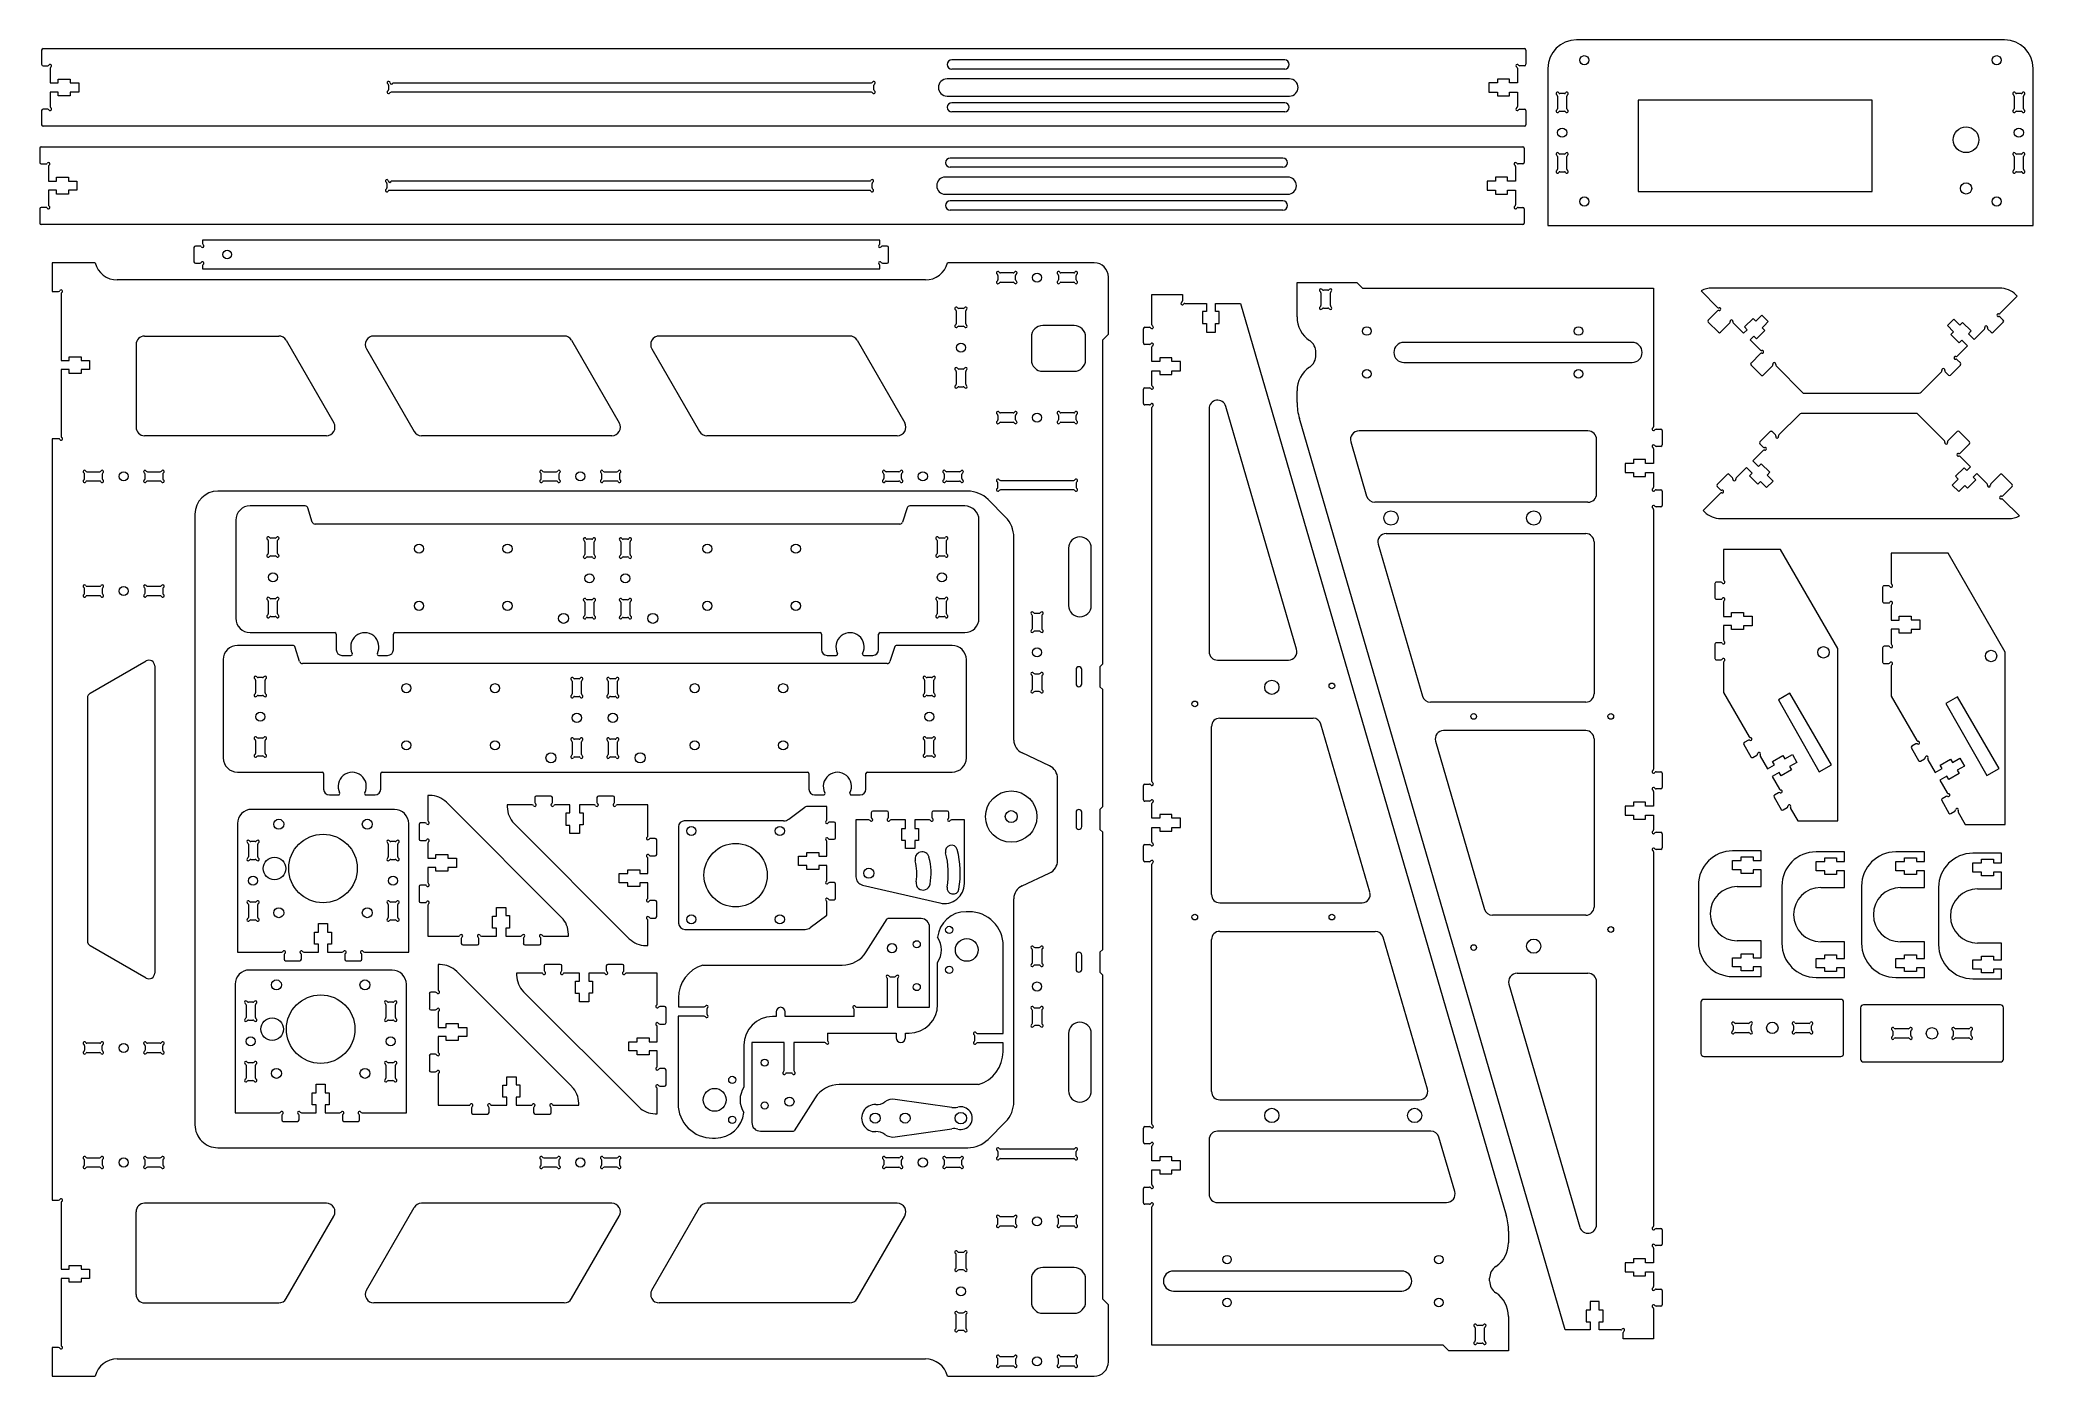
# Model space of a CAD drawing. Header units: millimetres. Extents: x 206 to 904, y 195 to 663.
import ezdxf

# ---------------------------------------------------------------- set-up
doc = ezdxf.new("R2010")
doc.units = ezdxf.units.MM

msp = doc.modelspace()

# ---------------------------------------------------------------- linework, layer by layer
at = {"color": 7, "linetype": 'Continuous', "lineweight": 15}
for p, q in [((893.81, 663.48), (743.81, 663.48)), ((206.11, 659.91), (206.11, 654.91)), ((206.61, 660.41), (725.61, 660.41)), ((641.61, 656.46), (525.01, 656.46)), ((726.11, 659.91), (726.11, 654.91)), ((206.61, 654.41), (208.24, 654.41)), ((209.11, 653.55), (209.11, 648.41)), ((211.91, 649.77), (216.11, 649.77)), ((211.91, 648.41), (211.91, 649.77)), ((216.11, 649.77), (216.11, 648.41)), ((643.31, 649.81), (523.31, 649.81)), ((641.61, 653.26), (525.01, 653.26)), ((720.31, 649.77), (716.11, 649.77)), ((716.11, 649.77), (716.11, 648.41)), ((720.31, 648.41), (720.31, 649.77)), ((723.11, 653.55), (723.11, 648.41)), ((725.61, 654.41), (723.98, 654.41)), ((733.81, 653.48), (733.81, 598.48)), ((903.81, 598.48), (903.81, 653.48)), ((209.11, 648.41), (211.91, 648.41)), ((209.11, 645.21), (209.11, 640.08)), ((211.91, 645.21), (209.11, 645.21)), ((211.91, 643.87), (211.91, 645.21)), ((216.11, 643.87), (211.91, 643.87)), ((216.11, 648.41), (219.11, 648.41)), ((216.11, 645.21), (216.11, 643.87)), ((219.11, 645.21), (216.11, 645.21)), ((219.11, 648.41), (219.11, 645.21)), ((327.68, 647.6), (327.68, 646.03)), ((496.81, 645.16), (328.54, 645.16)), ((329.18, 648.46), (496.81, 648.46)), ((497.68, 646.03), (497.68, 647.6)), ((523.31, 643.81), (643.31, 643.81)), ((716.11, 648.41), (713.11, 648.41)), ((713.11, 648.41), (713.11, 645.21)), ((713.11, 645.21), (716.11, 645.21)), ((716.11, 645.21), (716.11, 643.87)), ((716.11, 643.87), (720.31, 643.87)), ((723.11, 648.41), (720.31, 648.41)), ((720.31, 643.87), (720.31, 645.21)), ((720.31, 645.21), (723.11, 645.21)), ((723.11, 645.21), (723.11, 640.08)), ((737.16, 643.81), (737.16, 639.34)), ((739.6, 644.68), (738.03, 644.68)), ((740.46, 639.34), (740.46, 643.81)), ((897.16, 643.81), (897.16, 639.34)), ((899.6, 644.68), (898.03, 644.68)), ((900.46, 639.34), (900.46, 643.81)), ((206.11, 638.71), (206.11, 633.71)), ((208.24, 639.21), (206.61, 639.21)), ((641.61, 641.46), (525.01, 641.46)), ((641.61, 638.26), (525.01, 638.26)), ((723.98, 639.21), (725.61, 639.21)), ((726.11, 638.71), (726.11, 633.71)), ((738.03, 638.48), (739.6, 638.48)), ((765.44, 642.35), (765.44, 610.35)), ((847.44, 642.35), (765.44, 642.35)), ((847.44, 610.35), (847.44, 642.35)), ((898.03, 638.48), (899.6, 638.48)), ((725.61, 633.21), (206.61, 633.21)), ((205.5, 625.5), (205.5, 620.5)), ((206, 626), (725, 626)), ((641, 622.05), (524.4, 622.05)), ((725.5, 625.5), (725.5, 620.5)), ((737.16, 622.61), (737.16, 618.14)), ((739.6, 623.48), (738.03, 623.48)), ((740.46, 618.14), (740.46, 622.61)), ((897.16, 622.61), (897.16, 618.14)), ((899.6, 623.48), (898.03, 623.48)), ((900.46, 618.14), (900.46, 622.61)), ((206, 620), (207.64, 620)), ((208.5, 619.13), (208.5, 614)), ((211.3, 614), (211.3, 615.36)), ((211.3, 615.36), (215.5, 615.36)), ((215.5, 615.36), (215.5, 614)), ((642.7, 615.4), (522.7, 615.4)), ((641, 618.85), (524.4, 618.85)), ((719.7, 615.36), (715.5, 615.36)), ((715.5, 615.36), (715.5, 614)), ((719.7, 614), (719.7, 615.36)), ((722.5, 619.13), (722.5, 614)), ((725, 620), (723.37, 620)), ((738.03, 617.28), (739.6, 617.28)), ((898.03, 617.28), (899.6, 617.28)), ((208.5, 614), (211.3, 614)), ((208.5, 610.8), (208.5, 605.66)), ((211.3, 610.8), (208.5, 610.8)), ((211.3, 609.46), (211.3, 610.8)), ((215.5, 609.46), (211.3, 609.46)), ((215.5, 614), (218.5, 614)), ((215.5, 610.8), (215.5, 609.46)), ((218.5, 610.8), (215.5, 610.8)), ((218.5, 614), (218.5, 610.8)), ((327.07, 613.18), (327.07, 611.61)), ((496.2, 610.75), (327.94, 610.75)), ((328.57, 614.05), (496.2, 614.05)), ((497.07, 611.61), (497.07, 613.18)), ((522.7, 609.4), (642.7, 609.4)), ((715.5, 614), (712.5, 614)), ((712.5, 614), (712.5, 610.8)), ((712.5, 610.8), (715.5, 610.8)), ((715.5, 610.8), (715.5, 609.46)), ((715.5, 609.46), (719.7, 609.46)), ((722.5, 614), (719.7, 614)), ((719.7, 610.8), (722.5, 610.8)), ((719.7, 609.46), (719.7, 610.8)), ((722.5, 610.8), (722.5, 605.66)), ((765.44, 610.35), (847.44, 610.35)), ((205.5, 604.3), (205.5, 599.3)), ((207.64, 604.8), (206, 604.8)), ((641, 607.05), (524.4, 607.05)), ((641, 603.85), (524.4, 603.85)), ((723.37, 604.8), (725, 604.8)), ((725.5, 604.3), (725.5, 599.3)), ((725, 598.8), (206, 598.8)), ((733.81, 598.48), (903.81, 598.48)), ((259.48, 590.76), (259.48, 585.76)), ((261.61, 591.26), (259.98, 591.26)), ((262.48, 593.26), (262.48, 592.13)), ((499.83, 593.26), (262.48, 593.26)), ((499.83, 592.13), (499.83, 593.26)), ((502.33, 591.26), (500.69, 591.26)), ((502.83, 585.76), (502.83, 590.76)), ((209.85, 585.38), (209.85, 575.38)), ((224.85, 585.38), (209.85, 585.38)), ((259.98, 585.26), (261.61, 585.26)), ((262.48, 584.39), (262.48, 583.26)), ((262.48, 583.26), (499.83, 583.26)), ((499.83, 583.26), (499.83, 584.39)), ((500.69, 585.26), (502.33, 585.26)), ((574.85, 585.38), (523.5, 585.38)), ((541.15, 580.98), (541.15, 579.41)), ((546.48, 581.85), (542.01, 581.85)), ((547.35, 579.41), (547.35, 580.98)), ((562.35, 580.98), (562.35, 579.41)), ((567.68, 581.85), (563.21, 581.85)), ((568.55, 579.41), (568.55, 580.98)), ((579.85, 560.38), (579.85, 580.38)), ((209.85, 575.38), (212.08, 575.38)), ((212.95, 574.51), (212.95, 551.15)), ((515.75, 579.38), (232.59, 579.38)), ((542.01, 578.55), (546.48, 578.55)), ((563.21, 578.55), (567.68, 578.55)), ((595.11, 563.65), (595.11, 574.24)), ((595.11, 574.24), (605.76, 574.24)), ((605.76, 574.24), (605.76, 572.01)), ((645.95, 566.4), (645.95, 578.49)), ((645.95, 578.49), (666.85, 578.49)), ((654.3, 574.87), (654.3, 570.41)), ((656.74, 575.74), (655.17, 575.74)), ((657.6, 570.41), (657.6, 574.87)), ((666.85, 578.49), (668.85, 576.49)), ((668.85, 576.49), (770.85, 576.49)), ((770.85, 576.49), (770.85, 527.95)), ((793.29, 569.78), (787.5, 575.57)), ((892.1, 576.52), (791.28, 576.52)), ((892.2, 567.66), (898.24, 573.69)), ((898.24, 573.69), (897.75, 574.17)), ((526.55, 568.51), (526.55, 564.04)), ((528.99, 569.38), (527.42, 569.38)), ((529.85, 564.04), (529.85, 568.51)), ((606.63, 571.14), (614.16, 571.14)), ((614.16, 568.34), (612.81, 568.34)), ((612.81, 568.34), (612.81, 564.14)), ((614.16, 571.14), (614.16, 568.34)), ((617.36, 568.34), (617.36, 571.14)), ((617.36, 571.14), (626.11, 571.14)), ((618.71, 568.34), (617.36, 568.34)), ((618.71, 564.14), (618.71, 568.34)), ((626.11, 571.14), (719.21, 251.79)), ((655.17, 569.54), (656.74, 569.54)), ((793.29, 568.55), (790.01, 565.28)), ((805.68, 565.87), (802.7, 562.9)), ((806.63, 564.92), (805.68, 565.87)), ((808.75, 567.04), (807.34, 565.62)), ((811.01, 564.77), (808.75, 567.04)), ((873.77, 563.37), (876.03, 565.63)), ((876.03, 565.63), (878.15, 563.51)), ((893.35, 565.28), (892.2, 566.43)), ((242.19, 559.73), (289.19, 559.73)), ((389.19, 559.73), (322.49, 559.73)), ((489.19, 559.73), (422.49, 559.73)), ((527.42, 563.18), (528.99, 563.18)), ((552.85, 559.38), (552.85, 551.38)), ((567.85, 563.38), (556.85, 563.38)), ((571.85, 551.38), (571.85, 559.38)), ((577.85, 558.38), (579.85, 560.38)), ((592.11, 557.29), (592.11, 562.29)), ((592.61, 562.79), (594.25, 562.79)), ((612.81, 564.14), (614.16, 564.14)), ((614.16, 564.14), (614.16, 561.14)), ((614.16, 561.14), (617.36, 561.14)), ((617.36, 561.14), (617.36, 564.14)), ((617.36, 564.14), (618.71, 564.14)), ((790.01, 564.57), (793.55, 561.03)), ((794.25, 561.03), (797.53, 564.31)), ((802.39, 560.68), (798.76, 564.31)), ((803.66, 561.95), (802.39, 560.68)), ((802.7, 562.9), (803.66, 561.95)), ((804.65, 558.41), (805.92, 559.68)), ((805.92, 559.68), (806.87, 558.73)), ((806.63, 564.92), (807.34, 565.62)), ((809.85, 561.7), (806.87, 558.73)), ((809.6, 563.36), (808.89, 562.65)), ((809.85, 561.7), (808.89, 562.65)), ((809.6, 563.36), (811.01, 564.77)), ((875.89, 561.25), (873.77, 563.37)), ((874.93, 560.3), (875.89, 561.25)), ((877.9, 557.33), (874.93, 560.3)), ((878.15, 563.51), (879.11, 564.47)), ((879.11, 564.47), (882.07, 561.5)), ((882.07, 561.5), (881.12, 560.54)), ((881.12, 560.54), (883.1, 558.56)), ((883.1, 558.56), (886.73, 562.19)), ((887.96, 562.19), (889.11, 561.03)), ((889.82, 561.03), (893.35, 564.57)), ((215.75, 552.5), (219.95, 552.5)), ((215.75, 551.15), (215.75, 552.5)), ((219.95, 552.5), (219.95, 551.15)), ((239.19, 556.73), (239.19, 527.8)), ((291.78, 558.23), (308.48, 529.3)), ((319.89, 555.23), (336.59, 526.3)), ((391.78, 558.23), (408.48, 529.3)), ((419.89, 555.23), (436.59, 526.3)), ((491.78, 558.23), (508.48, 529.3)), ((577.85, 444.88), (577.85, 558.38)), ((594.25, 556.79), (592.61, 556.79)), ((595.11, 550.79), (595.11, 555.92)), ((602.11, 552.14), (597.91, 552.14)), ((597.91, 552.14), (597.91, 550.79)), ((602.11, 550.79), (602.11, 552.14)), ((652.56, 553.02), (652.56, 553.97)), ((763.35, 557.49), (683.35, 557.49)), ((808.28, 554.78), (804.65, 558.41)), ((808.28, 553.56), (805, 550.28)), ((877.2, 552.67), (880.84, 556.3)), ((878.86, 558.28), (877.9, 557.33)), ((880.84, 556.3), (878.86, 558.28)), ((212.95, 551.15), (215.75, 551.15)), ((212.95, 547.95), (212.95, 524.59)), ((215.75, 547.95), (212.95, 547.95)), ((215.75, 546.6), (215.75, 547.95)), ((219.95, 546.6), (215.75, 546.6)), ((219.95, 551.15), (222.95, 551.15)), ((219.95, 547.95), (219.95, 546.6)), ((222.95, 547.95), (219.95, 547.95)), ((222.95, 551.15), (222.95, 547.95)), ((526.55, 547.31), (526.55, 542.84)), ((528.99, 548.18), (527.42, 548.18)), ((529.85, 542.84), (529.85, 547.31)), ((556.85, 547.38), (567.85, 547.38)), ((597.91, 550.79), (595.11, 550.79)), ((595.11, 542.45), (595.11, 547.59)), ((595.11, 547.59), (597.91, 547.59)), ((597.91, 547.59), (597.91, 546.24)), ((597.91, 546.24), (602.11, 546.24)), ((605.11, 550.79), (602.11, 550.79)), ((602.11, 546.24), (602.11, 547.59)), ((602.11, 547.59), (605.11, 547.59)), ((605.11, 547.59), (605.11, 550.79)), ((683.35, 550.49), (763.35, 550.49)), ((805, 549.57), (808.53, 546.04)), ((809.24, 546.04), (812.52, 549.31)), ((823.3, 539.75), (813.74, 549.31)), ((864.57, 540.04), (871.74, 547.2)), ((872.96, 547.2), (874.11, 546.05)), ((874.82, 546.05), (878.36, 549.58)), ((878.36, 550.29), (877.2, 551.45)), ((527.42, 541.98), (528.99, 541.98)), ((592.11, 536.09), (592.11, 541.09)), ((592.61, 541.59), (594.25, 541.59)), ((645.95, 536.48), (645.95, 540.58)), ((823.3, 539.75), (863.88, 539.75)), ((541.15, 531.94), (541.15, 530.37)), ((546.48, 532.81), (542.01, 532.81)), ((547.35, 530.37), (547.35, 531.94)), ((562.35, 531.94), (562.35, 530.37)), ((567.68, 532.81), (563.21, 532.81)), ((568.55, 530.37), (568.55, 531.94)), ((594.25, 535.59), (592.61, 535.59)), ((595.11, 403.65), (595.11, 534.72)), ((615.11, 534.26), (615.11, 449.19)), ((645.79, 450.03), (620.99, 535.1)), ((739.85, 211.54), (646.75, 530.88)), ((821.91, 532.25), (814.74, 525.08)), ((863.18, 532.54), (822.59, 532.54)), ((863.18, 532.54), (872.74, 522.98)), ((305.89, 524.8), (242.19, 524.8)), ((405.89, 524.8), (339.19, 524.8)), ((505.89, 524.8), (439.19, 524.8)), ((542.01, 529.51), (546.48, 529.51)), ((563.21, 529.51), (567.68, 529.51)), ((747.85, 526.49), (667.66, 526.49)), ((771.71, 527.09), (773.35, 527.09)), ((773.85, 526.59), (773.85, 521.59)), ((811.66, 526.24), (808.12, 522.7)), ((813.52, 525.08), (812.36, 526.24)), ((877.24, 526.25), (873.96, 522.97)), ((881.48, 522.71), (877.95, 526.25)), ((209.85, 523.73), (209.85, 257.03)), ((212.08, 523.73), (209.85, 523.73)), ((664.78, 522.65), (670.31, 503.65)), ((750.85, 504.49), (750.85, 523.49)), ((770.85, 520.22), (770.85, 515.09)), ((773.35, 521.09), (771.71, 521.09)), ((809.27, 519.62), (805.64, 515.99)), ((808.12, 522), (809.27, 520.84)), ((878.2, 518.73), (881.48, 522.01)), ((878.2, 517.51), (881.83, 513.87)), ((221.15, 509.77), (221.15, 511.34)), ((222.01, 512.2), (226.48, 512.2)), ((227.35, 511.34), (227.35, 509.77)), ((242.35, 509.77), (242.35, 511.34)), ((243.21, 512.2), (247.68, 512.2)), ((248.55, 511.34), (248.55, 509.77)), ((381.15, 509.77), (381.15, 511.34)), ((382.01, 512.2), (386.48, 512.2)), ((387.35, 511.34), (387.35, 509.77)), ((402.35, 509.77), (402.35, 511.34)), ((403.21, 512.2), (407.68, 512.2)), ((408.55, 511.34), (408.55, 509.77)), ((501.15, 511.34), (501.15, 509.77)), ((506.48, 512.2), (502.01, 512.2)), ((507.35, 509.77), (507.35, 511.34)), ((522.35, 511.34), (522.35, 509.77)), ((527.68, 512.2), (523.21, 512.2)), ((528.55, 509.77), (528.55, 511.34)), ((763.85, 515.09), (760.85, 515.09)), ((760.85, 515.09), (760.85, 511.89)), ((760.85, 511.89), (763.85, 511.89)), ((768.05, 516.44), (763.85, 516.44)), ((763.85, 516.44), (763.85, 515.09)), ((763.85, 511.89), (763.85, 510.54)), ((763.85, 510.54), (768.05, 510.54)), ((768.05, 515.09), (768.05, 516.44)), ((770.85, 515.09), (768.05, 515.09)), ((768.05, 510.54), (768.05, 511.89)), ((768.05, 511.89), (770.85, 511.89)), ((770.85, 511.89), (770.85, 506.76)), ((796.66, 511.25), (793.12, 507.72)), ((798.52, 510.1), (797.37, 511.25)), ((803.38, 513.73), (799.75, 510.1)), ((805.36, 511.74), (803.38, 513.73)), ((804.4, 510.79), (805.36, 511.74)), ((807.37, 507.82), (804.4, 510.79)), ((805.64, 515.99), (807.62, 514.01)), ((807.62, 514.01), (808.58, 514.96)), ((808.58, 514.96), (811.54, 511.99)), ((811.54, 511.99), (810.59, 511.04)), ((810.59, 511.04), (812.71, 508.91)), ((876.63, 510.59), (879.6, 513.56)), ((876.63, 510.59), (877.59, 509.63)), ((880.56, 512.6), (879.6, 513.56)), ((881.83, 513.87), (880.56, 512.6)), ((882.82, 510.34), (884.09, 511.61)), ((883.77, 509.38), (882.82, 510.34)), ((884.09, 511.61), (887.72, 507.98)), ((892.22, 511.25), (888.95, 507.98)), ((896.47, 507.72), (892.93, 511.25)), ((226.48, 508.9), (222.01, 508.9)), ((247.68, 508.9), (243.21, 508.9)), ((530.6, 505.38), (267.85, 505.38)), ((386.48, 508.9), (382.01, 508.9)), ((407.68, 508.9), (403.21, 508.9)), ((502.01, 508.9), (506.48, 508.9)), ((523.21, 508.9), (527.68, 508.9)), ((541.15, 506.7), (541.15, 508.27)), ((542.01, 509.14), (567.68, 509.14)), ((567.68, 505.84), (542.01, 505.84)), ((568.55, 508.27), (568.55, 506.7)), ((771.71, 505.89), (773.35, 505.89)), ((773.85, 505.39), (773.85, 500.39)), ((794.28, 504.63), (788.24, 498.6)), ((793.12, 507.01), (794.28, 505.86)), ((808.33, 508.77), (807.37, 507.82)), ((810.45, 506.65), (808.33, 508.77)), ((812.71, 508.91), (810.45, 506.65)), ((876.88, 508.93), (875.46, 507.51)), ((875.46, 507.51), (877.73, 505.25)), ((876.88, 508.93), (877.59, 509.63)), ((877.73, 505.25), (879.14, 506.66)), ((879.85, 507.37), (879.14, 506.66)), ((879.85, 507.37), (880.8, 506.41)), ((880.8, 506.41), (883.77, 509.38)), ((893.19, 503.73), (896.47, 507.01)), ((259.85, 497.38), (259.85, 283.38)), ((298.43, 500.22), (279.16, 500.22)), ((300.94, 494.54), (299.38, 499.52)), ((509.29, 499.52), (507.73, 494.54)), ((529.51, 500.22), (510.25, 500.22)), ((537.67, 502.44), (543.8, 496.3)), ((747.85, 501.49), (673.2, 501.49)), ((770.85, 499.02), (770.85, 407.96)), ((773.35, 499.89), (771.71, 499.89)), ((788.24, 498.6), (788.73, 498.11)), ((893.19, 502.51), (898.98, 496.72)), ((274.16, 495.22), (274.16, 460.84)), ((287.95, 488.92), (286.38, 488.92)), ((506.78, 493.84), (301.9, 493.84)), ((522.3, 488.92), (520.73, 488.92)), ((534.51, 460.84), (534.51, 495.22)), ((546.72, 418.21), (546.72, 489.24)), ((747.12, 490.49), (677.11, 490.49)), ((794.38, 495.77), (895.2, 495.77)), ((285.51, 488.06), (285.51, 483.59)), ((286.38, 482.72), (287.95, 482.72)), ((288.81, 483.59), (288.81, 488.06)), ((396.39, 487.67), (396.39, 483.2)), ((398.82, 488.54), (397.25, 488.54)), ((397.25, 482.34), (398.82, 482.34)), ((399.69, 483.2), (399.69, 487.67)), ((408.99, 487.67), (408.99, 483.2)), ((411.42, 488.54), (409.85, 488.54)), ((409.85, 482.34), (411.42, 482.34)), ((412.29, 483.2), (412.29, 487.67)), ((519.86, 488.06), (519.86, 483.59)), ((520.73, 482.72), (522.3, 482.72)), ((523.16, 483.59), (523.16, 488.06)), ((565.85, 485.38), (565.85, 465.38)), ((573.85, 465.38), (573.85, 485.38)), ((674.36, 486.82), (689.89, 433.55)), ((749.99, 487.63), (749.99, 434.36)), ((795.35, 484.91), (795.35, 474.38)), ((815.35, 484.91), (795.35, 484.91)), ((835.35, 450.27), (815.35, 484.91)), ((874.07, 483.63), (854.07, 483.63)), ((854.07, 483.63), (854.07, 473.1)), ((894.07, 448.99), (874.07, 483.63)), ((221.15, 469.62), (221.15, 471.19)), ((222.01, 472.05), (226.48, 472.05)), ((226.48, 468.75), (222.01, 468.75)), ((227.35, 471.19), (227.35, 469.62)), ((242.35, 469.62), (242.35, 471.19)), ((243.21, 472.05), (247.68, 472.05)), ((247.68, 468.75), (243.21, 468.75)), ((248.55, 471.19), (248.55, 469.62)), ((792.35, 473.01), (792.35, 468.01)), ((794.48, 473.51), (792.85, 473.51)), ((851.07, 471.73), (851.07, 466.73)), ((853.2, 472.23), (851.57, 472.23)), ((285.51, 466.86), (285.51, 462.39)), ((287.95, 467.72), (286.38, 467.72)), ((286.38, 461.52), (287.95, 461.52)), ((288.81, 462.39), (288.81, 466.86)), ((396.39, 466.47), (396.39, 462)), ((398.82, 467.34), (397.25, 467.34)), ((397.25, 461.14), (398.82, 461.14)), ((399.69, 462), (399.69, 466.47)), ((408.99, 466.47), (408.99, 462)), ((411.42, 467.34), (409.85, 467.34)), ((409.85, 461.14), (411.42, 461.14)), ((412.29, 462), (412.29, 466.47)), ((519.86, 466.86), (519.86, 462.39)), ((522.3, 467.72), (520.73, 467.72)), ((520.73, 461.52), (522.3, 461.52)), ((523.16, 462.39), (523.16, 466.86)), ((553.2, 457.27), (553.2, 461.74)), ((554.06, 462.6), (555.63, 462.6)), ((556.5, 461.74), (556.5, 457.27)), ((792.85, 467.51), (794.48, 467.51)), ((795.35, 466.65), (795.35, 461.51)), ((795.35, 461.51), (798.15, 461.51)), ((798.15, 462.86), (802.35, 462.86)), ((798.15, 461.51), (798.15, 462.86)), ((802.35, 462.86), (802.35, 461.56)), ((802.35, 461.56), (805.35, 461.56)), ((805.35, 461.56), (805.35, 458.26)), ((851.57, 466.23), (853.2, 466.23)), ((854.07, 465.37), (854.07, 460.23)), ((856.87, 461.58), (861.07, 461.58)), ((856.87, 460.23), (856.87, 461.58)), ((861.07, 461.58), (861.07, 460.28)), ((279.16, 455.84), (308.84, 455.84)), ((309.34, 455.34), (309.34, 449.84)), ((329.34, 449.84), (329.34, 455.34)), ((329.84, 455.84), (478.84, 455.84)), ((479.34, 455.34), (479.34, 449.84)), ((499.34, 449.84), (499.34, 455.34)), ((499.84, 455.84), (529.51, 455.84)), ((555.63, 456.4), (554.06, 456.4)), ((795.35, 458.31), (795.35, 453.18)), ((798.15, 458.31), (795.35, 458.31)), ((798.15, 456.96), (798.15, 458.31)), ((802.35, 456.96), (798.15, 456.96)), ((802.35, 458.26), (802.35, 456.96)), ((805.35, 458.26), (802.35, 458.26)), ((854.07, 460.23), (856.87, 460.23)), ((854.07, 457.03), (854.07, 451.9)), ((856.87, 457.03), (854.07, 457.03)), ((856.87, 455.68), (856.87, 457.03)), ((861.07, 455.68), (856.87, 455.68)), ((861.07, 460.28), (864.07, 460.28)), ((861.07, 456.98), (861.07, 455.68)), ((864.07, 456.98), (861.07, 456.98)), ((864.07, 460.28), (864.07, 456.98)), ((294.01, 451.36), (274.74, 451.36)), ((296.52, 445.67), (294.96, 450.66)), ((311.34, 447.84), (314.49, 447.84)), ((324.18, 447.84), (327.34, 447.84)), ((481.34, 447.84), (484.5, 447.84)), ((494.19, 447.84), (497.34, 447.84)), ((504.87, 450.66), (503.31, 445.67)), ((525.09, 451.36), (505.83, 451.36)), ((792.35, 451.81), (792.35, 446.81)), ((794.48, 452.31), (792.85, 452.31)), ((835.35, 389.91), (835.35, 450.27)), ((851.07, 450.53), (851.07, 445.53)), ((853.2, 451.03), (851.57, 451.03)), ((894.07, 388.63), (894.07, 448.99)), ((223.17, 434.63), (242.69, 445.9)), ((245.73, 444.15), (245.73, 336.59)), ((269.74, 446.36), (269.74, 411.97)), ((283.53, 440.06), (281.96, 440.06)), ((502.36, 444.97), (297.48, 444.97)), ((517.88, 440.06), (516.31, 440.06)), ((530.09, 411.97), (530.09, 446.36)), ((553.2, 436.07), (553.2, 440.54)), ((554.06, 441.4), (555.63, 441.4)), ((556.5, 440.54), (556.5, 436.07)), ((568.5, 442.88), (568.5, 437.88)), ((570.5, 437.88), (570.5, 442.88)), ((576.85, 443.88), (577.85, 444.88)), ((576.85, 443.88), (576.85, 436.88)), ((618.11, 446.19), (642.91, 446.19)), ((792.85, 446.31), (794.48, 446.31)), ((795.35, 445.45), (795.35, 434.91)), ((851.57, 445.03), (853.2, 445.03)), ((854.07, 444.17), (854.07, 433.63)), ((281.09, 439.19), (281.09, 434.72)), ((281.96, 433.86), (283.53, 433.86)), ((284.39, 434.72), (284.39, 439.19)), ((391.97, 438.8), (391.97, 434.34)), ((394.4, 439.67), (392.83, 439.67)), ((392.83, 433.47), (394.4, 433.47)), ((395.27, 434.34), (395.27, 438.8)), ((404.57, 438.8), (404.57, 434.34)), ((407, 439.67), (405.43, 439.67)), ((405.43, 433.47), (407, 433.47)), ((407.87, 434.34), (407.87, 438.8)), ((515.44, 439.19), (515.44, 434.72)), ((516.31, 433.86), (517.88, 433.86)), ((518.74, 434.72), (518.74, 439.19)), ((555.63, 435.2), (554.06, 435.2)), ((577.85, 435.88), (576.85, 436.88)), ((577.85, 394.88), (577.85, 435.88)), ((795.35, 434.91), (804.36, 419.3)), ((818.54, 434.6), (814.56, 432.31)), ((833.19, 409.5), (818.54, 434.6)), ((854.07, 433.63), (863.09, 418.02)), ((877.26, 433.32), (873.28, 431.03)), ((891.92, 408.22), (877.26, 433.32)), ((222.16, 432.88), (222.16, 347.87)), ((747.12, 431.49), (692.64, 431.49)), ((814.56, 432.31), (828.82, 407.06)), ((873.28, 431.03), (887.55, 405.79)), ((615.97, 364.05), (615.97, 422.98)), ((618.84, 425.85), (651.55, 425.85)), ((671.48, 364.86), (654.31, 423.78)), ((747.12, 421.49), (697.23, 421.49)), ((281.09, 417.99), (281.09, 413.52)), ((283.53, 418.86), (281.96, 418.86)), ((281.96, 412.66), (283.53, 412.66)), ((284.39, 413.52), (284.39, 417.99)), ((391.97, 417.6), (391.97, 413.14)), ((394.4, 418.47), (392.83, 418.47)), ((392.83, 412.27), (394.4, 412.27)), ((395.27, 413.14), (395.27, 417.6)), ((404.57, 417.6), (404.57, 413.14)), ((407, 418.47), (405.43, 418.47)), ((405.43, 412.27), (407, 412.27)), ((407.87, 413.14), (407.87, 417.6)), ((515.44, 417.99), (515.44, 413.52)), ((517.88, 418.86), (516.31, 418.86)), ((516.31, 412.66), (517.88, 412.66)), ((518.74, 413.52), (518.74, 417.99)), ((559.16, 409.22), (549.61, 413.68)), ((694.48, 417.82), (711.66, 358.89)), ((749.99, 418.63), (749.99, 359.7)), ((802.45, 416.61), (804.95, 412.28)), ((804.05, 418.11), (802.63, 417.3)), ((805.63, 412.1), (807.05, 412.92)), ((808.23, 412.6), (810.8, 408.15)), ((812.55, 410.72), (816.18, 412.82)), ((816.18, 412.82), (816.86, 411.65)), ((816.86, 411.65), (819.46, 413.15)), ((819.46, 413.15), (821.06, 410.38)), ((861.17, 415.33), (863.67, 411)), ((862.77, 416.83), (861.36, 416.02)), ((274.74, 406.97), (304.42, 406.97)), ((304.92, 406.47), (304.92, 400.97)), ((324.92, 400.97), (324.92, 406.47)), ((325.42, 406.97), (474.42, 406.97)), ((474.92, 406.47), (474.92, 400.97)), ((494.92, 400.97), (494.92, 406.47)), ((495.42, 406.97), (525.09, 406.97)), ((771.71, 407.09), (773.35, 407.09)), ((773.85, 406.59), (773.85, 401.59)), ((810.8, 408.15), (813.22, 409.55)), ((814.82, 406.78), (812.4, 405.38)), ((812.4, 405.38), (814.96, 400.94)), ((813.22, 409.55), (812.55, 410.72)), ((815.5, 405.61), (814.82, 406.78)), ((819.13, 407.71), (815.5, 405.61)), ((821.06, 410.38), (818.46, 408.88)), ((818.46, 408.88), (819.13, 407.71)), ((828.82, 407.06), (833.19, 409.5)), ((864.36, 410.82), (865.77, 411.64)), ((866.95, 411.32), (869.52, 406.87)), ((869.52, 406.87), (871.95, 408.27)), ((873.55, 405.5), (871.12, 404.1)), ((871.27, 409.44), (874.91, 411.54)), ((871.95, 408.27), (871.27, 409.44)), ((874.22, 404.33), (873.55, 405.5)), ((877.86, 406.43), (874.22, 404.33)), ((874.91, 411.54), (875.58, 410.37)), ((875.58, 410.37), (878.18, 411.87)), ((879.78, 409.1), (877.18, 407.6)), ((877.18, 407.6), (877.86, 406.43)), ((878.18, 411.87), (879.78, 409.1)), ((887.55, 405.79), (891.92, 408.22)), ((306.92, 398.97), (310.07, 398.97)), ((319.76, 398.97), (322.92, 398.97)), ((341.43, 398.8), (341.43, 390.05)), ((342.13, 398.8), (341.43, 398.8)), ((384.55, 398.54), (379.42, 398.54)), ((406.3, 398.54), (401.17, 398.54)), ((476.92, 398.97), (480.08, 398.97)), ((489.76, 398.97), (492.92, 398.97)), ((562.05, 376.08), (562.05, 404.69)), ((592.11, 397.29), (592.11, 402.29)), ((592.61, 402.79), (594.25, 402.79)), ((770.85, 400.22), (770.85, 395.09)), ((773.35, 401.09), (771.71, 401.09)), ((813.05, 398.25), (815.55, 393.92)), ((814.65, 399.75), (813.23, 398.94)), ((871.12, 404.1), (873.69, 399.66)), ((873.37, 398.47), (871.96, 397.66)), ((329.71, 393.91), (279.71, 393.91)), ((388.28, 356.06), (347.94, 396.4)), ((369.26, 395.47), (369.26, 394.76)), ((378.01, 395.47), (369.26, 395.47)), ((378.9, 398.03), (378.9, 396.35)), ((385.06, 396.35), (385.06, 398.03)), ((391.22, 395.47), (385.95, 395.47)), ((389.91, 392.67), (391.22, 392.67)), ((389.91, 388.28), (389.91, 392.67)), ((391.22, 392.67), (391.22, 395.47)), ((394.5, 395.47), (394.5, 392.67)), ((399.77, 395.47), (394.5, 395.47)), ((394.5, 392.67), (395.81, 392.67)), ((395.81, 392.67), (395.81, 388.47)), ((400.66, 398.03), (400.66, 396.35)), ((406.81, 396.35), (406.81, 398.03)), ((418.51, 395.47), (407.7, 395.47)), ((418.51, 384.66), (418.51, 395.47)), ((467.88, 390.48), (473.45, 394.67)), ((481.25, 394.87), (474.05, 394.87)), ((481.25, 390.34), (481.25, 394.87)), ((496.79, 392.76), (496.79, 391.13)), ((502.29, 393.26), (497.29, 393.26)), ((502.79, 391.13), (502.79, 392.76)), ((517.99, 392.76), (517.99, 391.13)), ((523.49, 393.26), (518.49, 393.26)), ((523.99, 391.13), (523.99, 392.76)), ((568.5, 392.88), (568.5, 387.88)), ((570.5, 387.88), (570.5, 392.88)), ((576.85, 393.88), (577.85, 394.88)), ((576.85, 393.88), (576.85, 386.88)), ((594.25, 396.79), (592.61, 396.79)), ((595.11, 390.79), (595.11, 395.92)), ((602.11, 392.14), (597.91, 392.14)), ((597.91, 392.14), (597.91, 390.79)), ((602.11, 390.79), (602.11, 392.14)), ((763.85, 395.09), (760.85, 395.09)), ((760.85, 395.09), (760.85, 391.89)), ((760.85, 391.89), (763.85, 391.89)), ((768.05, 396.44), (763.85, 396.44)), ((763.85, 396.44), (763.85, 395.09)), ((763.85, 391.89), (763.85, 390.54)), ((768.05, 395.09), (768.05, 396.44)), ((770.85, 395.09), (768.05, 395.09)), ((768.05, 390.54), (768.05, 391.89)), ((768.05, 391.89), (770.85, 391.89)), ((770.85, 391.89), (770.85, 386.76)), ((816.23, 393.74), (817.65, 394.56)), ((818.83, 394.24), (821.33, 389.91)), ((871.77, 396.97), (874.27, 392.64)), ((874.96, 392.46), (876.37, 393.28)), ((877.55, 392.96), (880.05, 388.63)), ((274.71, 388.91), (274.71, 343.91)), ((334.71, 343.91), (334.71, 388.91)), ((338.35, 388.64), (338.35, 383.51)), ((340.54, 389.16), (338.86, 389.16)), ((371.66, 388.96), (412, 348.62)), ((391.22, 388.28), (389.91, 388.28)), ((391.22, 385.47), (391.22, 388.28)), ((394.5, 385.47), (391.22, 385.47)), ((394.5, 388.47), (394.5, 385.47)), ((395.81, 388.47), (394.5, 388.47)), ((429.25, 387.87), (429.25, 354.11)), ((466.07, 389.87), (431.25, 389.87)), ((483.75, 389.47), (482.12, 389.47)), ((484.25, 383.97), (484.25, 388.97)), ((491.39, 390.26), (491.39, 370.32)), ((495.92, 390.26), (491.39, 390.26)), ((508.79, 390.26), (503.66, 390.26)), ((507.44, 387.26), (508.79, 387.26)), ((507.44, 383.06), (507.44, 387.26)), ((508.79, 387.26), (508.79, 390.26)), ((511.99, 390.26), (511.99, 387.26)), ((517.12, 390.26), (511.99, 390.26)), ((511.99, 387.26), (513.34, 387.26)), ((513.34, 387.26), (513.34, 383.06)), ((529.39, 390.26), (524.86, 390.26)), ((529.39, 367.94), (529.39, 390.26)), ((577.85, 385.88), (576.85, 386.88)), ((577.85, 344.88), (577.85, 385.88)), ((597.91, 390.79), (595.11, 390.79)), ((595.11, 382.45), (595.11, 387.59)), ((595.11, 387.59), (597.91, 387.59)), ((597.91, 387.59), (597.91, 386.24)), ((597.91, 386.24), (602.11, 386.24)), ((605.11, 390.79), (602.11, 390.79)), ((602.11, 386.24), (602.11, 387.59)), ((602.11, 387.59), (605.11, 387.59)), ((605.11, 387.59), (605.11, 390.79)), ((763.85, 390.54), (768.05, 390.54)), ((771.71, 385.89), (773.35, 385.89)), ((773.85, 385.39), (773.85, 380.39)), ((821.33, 389.91), (835.35, 389.91)), ((880.05, 388.63), (894.07, 388.63)), ((278.54, 381.75), (278.54, 377.28)), ((280.97, 382.61), (279.41, 382.61)), ((281.84, 377.28), (281.84, 381.75)), ((327.58, 381.75), (327.58, 377.28)), ((330.01, 382.61), (328.45, 382.61)), ((330.88, 377.28), (330.88, 381.75)), ((338.86, 383), (340.54, 383)), ((341.43, 382.11), (341.43, 376.8)), ((344.23, 378.15), (348.43, 378.15)), ((344.23, 376.8), (344.23, 378.15)), ((348.43, 378.15), (348.43, 376.8)), ((421.08, 383.77), (419.4, 383.77)), ((419.4, 377.61), (421.08, 377.61)), ((421.59, 378.12), (421.59, 383.25)), ((471.25, 377.47), (474.25, 377.47)), ((471.25, 374.27), (471.25, 377.47)), ((474.25, 378.75), (478.45, 378.75)), ((474.25, 377.47), (474.25, 378.75)), ((478.45, 378.75), (478.45, 377.47)), ((478.45, 377.47), (481.25, 377.47)), ((481.25, 377.47), (481.25, 382.61)), ((482.12, 383.47), (483.75, 383.47)), ((508.79, 383.06), (507.44, 383.06)), ((508.79, 380.26), (508.79, 383.06)), ((511.99, 380.26), (508.79, 380.26)), ((511.99, 383.06), (511.99, 380.26)), ((513.34, 383.06), (511.99, 383.06)), ((592.11, 376.09), (592.11, 381.09)), ((592.61, 381.59), (594.25, 381.59)), ((770.85, 379.02), (770.85, 247.96)), ((773.35, 379.89), (771.71, 379.89)), ((808.53, 379.36), (798.53, 379.36)), ((801.53, 377.31), (805.73, 377.31)), ((801.53, 375.96), (801.53, 377.31)), ((805.73, 377.31), (805.73, 375.96)), ((808.53, 375.96), (808.53, 379.36)), ((837.78, 379.04), (827.78, 379.04)), ((837.78, 375.64), (837.78, 379.04)), ((865.71, 379.02), (855.71, 379.02)), ((865.71, 375.62), (865.71, 379.02)), ((892.7, 378.56), (882.7, 378.56)), ((892.7, 375.16), (892.7, 378.56)), ((279.41, 376.41), (280.97, 376.41)), ((328.45, 376.41), (330.01, 376.41)), ((341.43, 376.8), (344.23, 376.8)), ((341.43, 373.6), (341.43, 368.29)), ((344.23, 373.6), (341.43, 373.6)), ((344.23, 372.25), (344.23, 373.6)), ((348.43, 372.25), (344.23, 372.25)), ((348.43, 376.8), (351.43, 376.8)), ((348.43, 373.6), (348.43, 372.25)), ((351.43, 373.6), (348.43, 373.6)), ((351.43, 376.8), (351.43, 373.6)), ((408.51, 371.41), (411.51, 371.41)), ((408.51, 368.21), (408.51, 371.41)), ((411.51, 372.76), (415.71, 372.76)), ((411.51, 371.41), (411.51, 372.76)), ((415.71, 372.76), (415.71, 371.41)), ((415.71, 371.41), (418.51, 371.41)), ((418.51, 371.41), (418.51, 376.72)), ((474.25, 374.27), (471.25, 374.27)), ((474.25, 372.85), (474.25, 374.27)), ((478.45, 372.85), (474.25, 372.85)), ((478.45, 374.27), (478.45, 372.85)), ((481.25, 374.27), (478.45, 374.27)), ((481.25, 369.14), (481.25, 374.27)), ((549.64, 367.18), (559.13, 371.54)), ((594.25, 375.59), (592.61, 375.59)), ((595.11, 283.65), (595.11, 374.72)), ((798.53, 375.96), (801.53, 375.96)), ((798.53, 372.76), (798.53, 375.96)), ((801.53, 372.76), (798.53, 372.76)), ((801.53, 371.41), (801.53, 372.76)), ((805.73, 371.41), (801.53, 371.41)), ((805.73, 375.96), (808.53, 375.96)), ((805.73, 372.76), (805.73, 371.41)), ((808.53, 372.76), (805.73, 372.76)), ((808.53, 366.86), (808.53, 372.76)), ((827.78, 375.64), (830.78, 375.64)), ((827.78, 372.44), (827.78, 375.64)), ((830.78, 372.44), (827.78, 372.44)), ((830.78, 376.99), (834.98, 376.99)), ((830.78, 375.64), (830.78, 376.99)), ((830.78, 371.09), (830.78, 372.44)), ((834.98, 371.09), (830.78, 371.09)), ((834.98, 376.99), (834.98, 375.64)), ((834.98, 375.64), (837.78, 375.64)), ((834.98, 372.44), (834.98, 371.09)), ((837.78, 372.44), (834.98, 372.44)), ((837.78, 366.54), (837.78, 372.44)), ((855.71, 375.62), (858.71, 375.62)), ((855.71, 372.42), (855.71, 375.62)), ((858.71, 372.42), (855.71, 372.42)), ((858.71, 376.97), (862.91, 376.97)), ((858.71, 375.62), (858.71, 376.97)), ((858.71, 371.07), (858.71, 372.42)), ((862.91, 371.07), (858.71, 371.07)), ((862.91, 376.97), (862.91, 375.62)), ((862.91, 375.62), (865.71, 375.62)), ((862.91, 372.42), (862.91, 371.07)), ((865.71, 372.42), (862.91, 372.42)), ((865.71, 366.52), (865.71, 372.42)), ((882.7, 375.16), (885.7, 375.16)), ((882.7, 371.96), (882.7, 375.16)), ((885.7, 371.96), (882.7, 371.96)), ((885.7, 376.51), (889.9, 376.51)), ((885.7, 375.16), (885.7, 376.51)), ((885.7, 370.61), (885.7, 371.96)), ((889.9, 370.61), (885.7, 370.61)), ((889.9, 376.51), (889.9, 375.16)), ((889.9, 375.16), (892.7, 375.16)), ((889.9, 371.96), (889.9, 370.61)), ((892.7, 371.96), (889.9, 371.96)), ((892.7, 366.06), (892.7, 371.96)), ((338.35, 366.89), (338.35, 361.76)), ((340.54, 367.4), (338.86, 367.4)), ((411.51, 368.21), (408.51, 368.21)), ((411.51, 366.86), (411.51, 368.21)), ((415.71, 366.86), (411.51, 366.86)), ((415.71, 368.21), (415.71, 366.86)), ((418.51, 368.21), (415.71, 368.21)), ((418.51, 362.9), (418.51, 368.21)), ((483.75, 368.27), (482.12, 368.27)), ((484.25, 362.77), (484.25, 367.77)), ((493.71, 367.4), (520.81, 361.12)), ((786.53, 367.36), (786.53, 347.36)), ((800.16, 366.86), (808.53, 366.86)), ((815.78, 367.04), (815.78, 347.04)), ((829.41, 366.54), (837.78, 366.54)), ((843.71, 367.02), (843.71, 347.02)), ((857.34, 366.52), (865.71, 366.52)), ((870.7, 366.56), (870.7, 346.56)), ((884.33, 366.06), (892.7, 366.06)), ((278.54, 360.55), (278.54, 356.08)), ((280.97, 361.41), (279.41, 361.41)), ((281.84, 356.08), (281.84, 360.55)), ((327.58, 360.55), (327.58, 356.08)), ((330.01, 361.41), (328.45, 361.41)), ((330.88, 356.08), (330.88, 360.55)), ((338.86, 361.25), (340.54, 361.25)), ((341.43, 360.36), (341.43, 349.55)), ((364.13, 356.55), (365.44, 356.55)), ((364.13, 352.35), (364.13, 356.55)), ((365.44, 359.55), (368.72, 359.55)), ((365.44, 356.55), (365.44, 359.55)), ((368.72, 359.55), (368.72, 356.73)), ((368.72, 356.73), (370.03, 356.73)), ((370.03, 356.73), (370.03, 352.35)), ((421.08, 362.01), (419.4, 362.01)), ((421.59, 356.37), (421.59, 361.5)), ((475.41, 352.48), (481.25, 356.87)), ((481.25, 356.87), (481.25, 361.41)), ((482.12, 362.27), (483.75, 362.27)), ((531.03, 358.08), (529.97, 358.08)), ((546.72, 291.51), (546.72, 362.63)), ((618.84, 361.19), (668.73, 361.19)), ((747.12, 356.83), (714.41, 356.83)), ((279.41, 355.21), (280.97, 355.21)), ((301.76, 350.91), (303.11, 350.91)), ((301.76, 346.71), (301.76, 350.91)), ((303.11, 353.91), (306.31, 353.91)), ((303.11, 350.91), (303.11, 353.91)), ((306.31, 353.91), (306.31, 350.91)), ((306.31, 350.91), (307.66, 350.91)), ((307.66, 350.91), (307.66, 346.71)), ((328.45, 355.21), (330.01, 355.21)), ((341.43, 349.55), (352.24, 349.55)), ((360.17, 349.55), (365.44, 349.55)), ((365.44, 352.35), (364.13, 352.35)), ((365.44, 349.55), (365.44, 352.35)), ((368.72, 352.35), (368.72, 349.55)), ((370.03, 352.35), (368.72, 352.35)), ((368.72, 349.55), (373.99, 349.55)), ((381.93, 349.55), (390.68, 349.55)), ((390.68, 349.55), (390.68, 350.25)), ((418.51, 346.21), (418.51, 354.97)), ((419.4, 355.86), (421.08, 355.86)), ((431.49, 351.87), (473.61, 351.87)), ((495.02, 344.01), (502.35, 355.6)), ((502.59, 355.66), (502.35, 355.6)), ((505.68, 355.66), (502.59, 355.66)), ((514.21, 355.66), (505.68, 355.66)), ((517.21, 324.66), (517.21, 352.66)), ((618.84, 351.19), (673.32, 351.19)), ((242.69, 334.84), (223.17, 346.11)), ((274.71, 343.91), (290.25, 343.91)), ((291.11, 343.05), (291.11, 341.41)), ((297.11, 341.41), (297.11, 343.05)), ((297.98, 343.91), (303.11, 343.91)), ((303.11, 346.71), (301.76, 346.71)), ((303.11, 343.91), (303.11, 346.71)), ((306.31, 346.71), (306.31, 343.91)), ((307.66, 346.71), (306.31, 346.71)), ((306.31, 343.91), (311.45, 343.91)), ((312.31, 343.05), (312.31, 341.41)), ((318.31, 341.41), (318.31, 343.05)), ((319.18, 343.91), (334.71, 343.91)), ((353.13, 348.66), (353.13, 346.98)), ((353.64, 346.47), (358.77, 346.47)), ((359.28, 346.98), (359.28, 348.66)), ((374.88, 348.66), (374.88, 346.98)), ((375.39, 346.47), (380.52, 346.47)), ((381.04, 346.98), (381.04, 348.66)), ((417.81, 346.21), (418.51, 346.21)), ((543.03, 315.4), (543.03, 346.08)), ((553.2, 340.22), (553.2, 344.69)), ((554.06, 345.55), (555.63, 345.55)), ((556.5, 344.69), (556.5, 340.22)), ((568.5, 342.88), (568.5, 337.88)), ((570.5, 337.88), (570.5, 342.88)), ((576.85, 343.88), (577.85, 344.88)), ((576.85, 343.88), (576.85, 336.88)), ((615.97, 295.05), (615.97, 348.32)), ((691.6, 295.86), (676.07, 349.12)), ((808.53, 347.86), (800.16, 347.86)), ((801.53, 343.31), (805.73, 343.31)), ((801.53, 341.96), (801.53, 343.31)), ((805.73, 343.31), (805.73, 341.96)), ((808.53, 341.96), (808.53, 347.86)), ((837.78, 347.54), (829.41, 347.54)), ((830.78, 342.99), (834.98, 342.99)), ((830.78, 341.64), (830.78, 342.99)), ((834.98, 342.99), (834.98, 341.64)), ((837.78, 341.64), (837.78, 347.54)), ((865.71, 347.52), (857.34, 347.52)), ((858.71, 342.97), (862.91, 342.97)), ((858.71, 341.62), (858.71, 342.97)), ((862.91, 342.97), (862.91, 341.62)), ((865.71, 341.62), (865.71, 347.52)), ((892.7, 347.06), (884.33, 347.06)), ((885.7, 342.51), (889.9, 342.51)), ((885.7, 341.16), (885.7, 342.51)), ((889.9, 342.51), (889.9, 341.16)), ((892.7, 341.16), (892.7, 347.06)), ((328.89, 337.63), (278.89, 337.63)), ((291.61, 340.91), (296.61, 340.91)), ((312.81, 340.91), (317.81, 340.91)), ((345.03, 339.52), (345.03, 330.76)), ((345.73, 339.52), (345.03, 339.52)), ((391.87, 296.78), (351.53, 337.12)), ((372.54, 336.55), (372.54, 335.85)), ((381.3, 336.55), (372.54, 336.55)), ((382.19, 339.11), (382.19, 337.44)), ((387.83, 339.63), (382.7, 339.63)), ((388.35, 337.44), (388.35, 339.11)), ((394.5, 336.55), (389.23, 336.55)), ((394.5, 333.75), (394.5, 336.55)), ((397.79, 336.55), (397.79, 333.75)), ((403.05, 336.55), (397.79, 336.55)), ((403.94, 339.11), (403.94, 337.44)), ((409.59, 339.63), (404.46, 339.63)), ((410.1, 337.44), (410.1, 339.11)), ((421.8, 336.55), (410.99, 336.55)), ((421.8, 325.74), (421.8, 336.55)), ((437.77, 339.35), (486.57, 339.35)), ((503.37, 335.31), (505.04, 335.31)), ((520.03, 325.56), (520.03, 340.28)), ((555.63, 339.35), (554.06, 339.35)), ((577.85, 335.88), (576.85, 336.88)), ((577.85, 222.38), (577.85, 335.88)), ((723.05, 336.49), (747.85, 336.49)), ((798.53, 341.96), (801.53, 341.96)), ((798.53, 338.76), (798.53, 341.96)), ((801.53, 338.77), (798.53, 338.76)), ((798.53, 335.36), (808.53, 335.36)), ((801.53, 337.41), (801.53, 338.77)), ((805.73, 337.41), (801.53, 337.41)), ((805.73, 341.96), (808.53, 341.96)), ((805.73, 338.76), (805.73, 337.41)), ((808.53, 338.76), (805.73, 338.76)), ((808.53, 335.36), (808.53, 338.76)), ((827.78, 341.64), (830.78, 341.64)), ((827.78, 338.44), (827.78, 341.64)), ((830.78, 338.45), (827.78, 338.44)), ((830.78, 337.09), (830.78, 338.45)), ((834.98, 337.09), (830.78, 337.09)), ((834.98, 341.64), (837.78, 341.64)), ((834.98, 338.44), (834.98, 337.09)), ((837.78, 338.44), (834.98, 338.44)), ((837.78, 335.04), (837.78, 338.44)), ((855.71, 341.62), (858.71, 341.62)), ((855.71, 338.42), (855.71, 341.62)), ((858.71, 338.44), (855.71, 338.42)), ((858.71, 337.07), (858.71, 338.44)), ((862.91, 337.07), (858.71, 337.07)), ((862.91, 341.62), (865.71, 341.62)), ((865.71, 338.42), (862.91, 338.42)), ((862.91, 338.42), (862.91, 337.07)), ((865.71, 335.02), (865.71, 338.42)), ((882.7, 341.16), (885.7, 341.16)), ((882.7, 337.96), (882.7, 341.16)), ((885.7, 337.98), (882.7, 337.96)), ((885.7, 336.61), (885.7, 337.98)), ((889.9, 336.61), (885.7, 336.61)), ((889.9, 341.16), (892.7, 341.16)), ((889.9, 337.96), (889.9, 336.61)), ((892.7, 337.96), (889.9, 337.96)), ((892.7, 334.56), (892.7, 337.96)), ((273.89, 332.63), (273.89, 287.63)), ((333.89, 287.63), (333.89, 332.63)), ((341.95, 329.36), (341.95, 324.23)), ((344.14, 329.88), (342.46, 329.88)), ((374.95, 330.04), (415.29, 289.7)), ((393.19, 333.75), (394.5, 333.75)), ((393.19, 329.37), (393.19, 333.75)), ((394.5, 329.37), (393.19, 329.37)), ((394.5, 326.55), (394.5, 329.37)), ((397.79, 333.75), (399.09, 333.75)), ((397.79, 329.55), (397.79, 326.55)), ((399.09, 329.55), (397.79, 329.55)), ((399.09, 333.75), (399.09, 329.55)), ((502.51, 324.66), (502.51, 334.44)), ((505.91, 334.44), (505.91, 324.66)), ((720.17, 332.65), (744.97, 247.58)), ((750.85, 248.42), (750.85, 333.49)), ((827.78, 335.04), (837.78, 335.04)), ((855.71, 335.02), (865.71, 335.02)), ((882.7, 334.56), (892.7, 334.56)), ((277.72, 325.46), (277.72, 320.99)), ((280.15, 326.33), (278.59, 326.33)), ((281.02, 320.99), (281.02, 325.46)), ((326.76, 325.46), (326.76, 320.99)), ((329.19, 326.33), (327.63, 326.33)), ((330.06, 320.99), (330.06, 325.46)), ((342.46, 323.72), (344.14, 323.72)), ((345.03, 322.83), (345.03, 317.52)), ((397.79, 326.55), (394.5, 326.55)), ((424.36, 324.85), (422.68, 324.85)), ((424.87, 319.21), (424.87, 324.34)), ((429.12, 321.46), (429.12, 290.78)), ((438.24, 321.46), (429.12, 321.46)), ((429.21, 327.85), (429.21, 324.76)), ((429.21, 324.76), (438.24, 324.76)), ((439.11, 323.9), (439.11, 322.33)), ((463.43, 321.3), (462.12, 321.3)), ((463.43, 322.97), (463.43, 321.3)), ((466.63, 321.3), (466.63, 322.97)), ((490.76, 321.3), (466.63, 321.3)), ((490.76, 321.3), (490.76, 323.79)), ((491.62, 324.66), (502.51, 324.66)), ((505.91, 324.66), (517.21, 324.66)), ((553.2, 319.02), (553.2, 323.49)), ((554.06, 324.35), (555.63, 324.35)), ((556.5, 323.49), (556.5, 319.02)), ((787.43, 326.36), (787.43, 308.36)), ((836.43, 327.36), (788.43, 327.36)), ((837.43, 308.36), (837.43, 326.36)), ((843.38, 324.45), (843.38, 306.45)), ((892.38, 325.45), (844.38, 325.45)), ((893.38, 306.45), (893.38, 324.45)), ((278.59, 320.13), (280.15, 320.13)), ((327.63, 320.13), (329.19, 320.13)), ((345.03, 317.52), (347.83, 317.52)), ((345.03, 314.32), (345.03, 309.01)), ((347.83, 314.32), (345.03, 314.32)), ((347.83, 318.87), (352.03, 318.87)), ((347.83, 317.52), (347.83, 318.87)), ((347.83, 312.97), (347.83, 314.32)), ((352.03, 318.87), (352.03, 317.52)), ((352.03, 317.52), (355.03, 317.52)), ((352.03, 314.32), (352.03, 312.97)), ((355.03, 314.32), (352.03, 314.32)), ((355.03, 317.52), (355.03, 314.32)), ((421.8, 312.5), (421.8, 317.81)), ((422.68, 318.7), (424.36, 318.7)), ((481.39, 315.56), (481.39, 313.07)), ((481.39, 315.56), (505.51, 315.56)), ((505.51, 315.56), (505.51, 313.89)), ((508.71, 313.89), (508.71, 315.56)), ((508.71, 315.56), (510.03, 315.56)), ((533.04, 312.96), (533.04, 314.53)), ((533.9, 315.4), (543.03, 315.4)), ((555.63, 318.15), (554.06, 318.15)), ((565.85, 315.37), (565.85, 295.37)), ((573.85, 295.37), (573.85, 315.37)), ((798.68, 318.09), (798.68, 316.63)), ((804.11, 318.96), (799.55, 318.96)), ((799.55, 315.76), (804.11, 315.76)), ((804.98, 316.63), (804.98, 318.09)), ((819.88, 318.09), (819.88, 316.63)), ((825.31, 318.96), (820.75, 318.96)), ((820.75, 315.76), (825.31, 315.76)), ((826.18, 316.63), (826.18, 318.09)), ((854.63, 316.18), (854.63, 314.71)), ((860.06, 317.05), (855.49, 317.05)), ((860.93, 314.71), (860.93, 316.18)), ((875.83, 316.18), (875.83, 314.71)), ((881.26, 317.05), (876.69, 317.05)), ((882.13, 314.71), (882.13, 316.18)), ((221.15, 311.14), (221.15, 309.57)), ((226.48, 312), (222.01, 312)), ((222.01, 308.7), (226.48, 308.7)), ((227.35, 309.57), (227.35, 311.14)), ((242.35, 311.14), (242.35, 309.57)), ((247.68, 312), (243.21, 312)), ((243.21, 308.7), (247.68, 308.7)), ((248.55, 309.57), (248.55, 311.14)), ((341.95, 307.61), (341.95, 302.48)), ((344.14, 308.12), (342.46, 308.12)), ((352.03, 312.97), (347.83, 312.97)), ((411.8, 312.5), (414.8, 312.5)), ((411.8, 309.3), (411.8, 312.5)), ((414.8, 309.3), (411.8, 309.3)), ((414.8, 313.85), (419, 313.85)), ((414.8, 312.5), (414.8, 313.85)), ((414.8, 307.95), (414.8, 309.3)), ((419, 307.95), (414.8, 307.95)), ((419, 313.85), (419, 312.5)), ((419, 312.5), (421.8, 312.5)), ((419, 309.3), (419, 307.95)), ((421.8, 309.3), (419, 309.3)), ((421.8, 303.99), (421.8, 309.3)), ((452.12, 311.3), (452.12, 296.58)), ((454.94, 312.2), (454.94, 284.2)), ((466.24, 312.2), (454.94, 312.2)), ((466.24, 302.42), (466.24, 312.2)), ((469.64, 312.2), (469.64, 302.42)), ((480.52, 312.2), (469.64, 312.2)), ((542.94, 312.1), (533.9, 312.1)), ((542.94, 309.01), (542.94, 312.1)), ((788.43, 307.36), (836.43, 307.36)), ((855.49, 313.85), (860.06, 313.85)), ((876.69, 313.85), (881.26, 313.85)), ((277.72, 304.26), (277.72, 299.79)), ((280.15, 305.13), (278.59, 305.13)), ((281.02, 299.79), (281.02, 304.26)), ((326.76, 304.26), (326.76, 299.79)), ((329.19, 305.13), (327.63, 305.13)), ((330.06, 299.79), (330.06, 304.26)), ((342.46, 301.97), (344.14, 301.97)), ((345.03, 301.08), (345.03, 290.27)), ((424.36, 303.1), (422.68, 303.1)), ((424.87, 297.46), (424.87, 302.59)), ((468.77, 301.55), (467.1, 301.55)), ((844.38, 305.45), (892.38, 305.45)), ((278.59, 298.93), (280.15, 298.93)), ((300.94, 294.63), (302.29, 294.63)), ((300.94, 290.43), (300.94, 294.63)), ((302.29, 297.63), (305.49, 297.63)), ((302.29, 294.63), (302.29, 297.63)), ((305.49, 297.63), (305.49, 294.63)), ((305.49, 294.63), (306.84, 294.63)), ((306.84, 294.63), (306.84, 290.43)), ((327.63, 298.93), (329.19, 298.93)), ((367.73, 297.27), (369.04, 297.27)), ((367.73, 293.07), (367.73, 297.27)), ((369.04, 300.27), (372.32, 300.27)), ((369.04, 297.27), (369.04, 300.27)), ((372.32, 300.27), (372.32, 297.45)), ((372.32, 297.45), (373.63, 297.45)), ((373.63, 297.45), (373.63, 293.07)), ((421.8, 287.3), (421.8, 296.05)), ((422.68, 296.94), (424.36, 296.94)), ((534.37, 297.51), (485.58, 297.51)), ((273.89, 287.63), (289.42, 287.63)), ((290.29, 286.76), (290.29, 285.13)), ((296.29, 285.13), (296.29, 286.76)), ((297.16, 287.63), (302.29, 287.63)), ((302.29, 290.43), (300.94, 290.43)), ((302.29, 287.63), (302.29, 290.43)), ((305.49, 290.43), (305.49, 287.63)), ((306.84, 290.43), (305.49, 290.43)), ((305.49, 287.63), (310.62, 287.63)), ((311.49, 286.76), (311.49, 285.13)), ((317.49, 285.13), (317.49, 286.76)), ((318.36, 287.63), (333.89, 287.63)), ((345.03, 290.27), (355.84, 290.27)), ((356.72, 289.38), (356.72, 287.7)), ((357.24, 287.19), (362.37, 287.19)), ((362.88, 287.7), (362.88, 289.38)), ((363.77, 290.27), (369.04, 290.27)), ((369.04, 293.07), (367.73, 293.07)), ((369.04, 290.27), (369.04, 293.07)), ((372.32, 293.07), (372.32, 290.27)), ((373.63, 293.07), (372.32, 293.07)), ((372.32, 290.27), (377.59, 290.27)), ((378.48, 289.38), (378.48, 287.7)), ((378.99, 287.19), (384.12, 287.19)), ((384.63, 287.7), (384.63, 289.38)), ((385.52, 290.27), (394.28, 290.27)), ((394.28, 290.27), (394.28, 290.97)), ((421.09, 287.3), (421.8, 287.3)), ((477.12, 292.86), (469.8, 281.26)), ((525.01, 289.48), (505.16, 292.34)), ((618.84, 292.19), (688.85, 292.19)), ((290.79, 284.63), (295.79, 284.63)), ((311.99, 284.63), (316.99, 284.63)), ((457.94, 281.2), (466.46, 281.2)), ((466.46, 281.2), (469.55, 281.2)), ((469.55, 281.2), (469.8, 281.26)), ((505.16, 279.17), (525.02, 282.03)), ((537.67, 278.31), (543.8, 284.45)), ((592.11, 277.29), (592.11, 282.29)), ((592.61, 282.79), (594.25, 282.79)), ((692.77, 281.19), (618.11, 281.19)), ((267.85, 275.38), (530.6, 275.38)), ((441.12, 278.78), (442.17, 278.78)), ((541.15, 274.04), (541.15, 272.48)), ((567.68, 274.91), (542.01, 274.91)), ((568.55, 272.48), (568.55, 274.04)), ((594.25, 276.79), (592.61, 276.79)), ((595.11, 270.79), (595.11, 275.92)), ((615.11, 278.19), (615.11, 259.19)), ((701.18, 260.03), (695.65, 279.03)), ((221.15, 269.42), (221.15, 270.99)), ((222.01, 271.85), (226.48, 271.85)), ((226.48, 268.55), (222.01, 268.55)), ((227.35, 270.99), (227.35, 269.42)), ((242.35, 269.42), (242.35, 270.99)), ((243.21, 271.85), (247.68, 271.85)), ((247.68, 268.55), (243.21, 268.55)), ((248.55, 270.99), (248.55, 269.42)), ((381.15, 269.42), (381.15, 270.99)), ((382.01, 271.85), (386.48, 271.85)), ((386.48, 268.55), (382.01, 268.55)), ((387.35, 270.99), (387.35, 269.42)), ((402.35, 269.42), (402.35, 270.99)), ((403.21, 271.85), (407.68, 271.85)), ((407.68, 268.55), (403.21, 268.55)), ((408.55, 270.99), (408.55, 269.42)), ((501.15, 270.99), (501.15, 269.42)), ((506.48, 271.85), (502.01, 271.85)), ((502.01, 268.55), (506.48, 268.55)), ((507.35, 269.42), (507.35, 270.99)), ((522.35, 270.99), (522.35, 269.42)), ((527.68, 271.85), (523.21, 271.85)), ((523.21, 268.55), (527.68, 268.55)), ((528.55, 269.42), (528.55, 270.99)), ((542.01, 271.61), (567.68, 271.61)), ((597.91, 270.79), (595.11, 270.79)), ((595.11, 262.45), (595.11, 267.59)), ((595.11, 267.59), (597.91, 267.59)), ((602.11, 272.14), (597.91, 272.14)), ((597.91, 272.14), (597.91, 270.79)), ((597.91, 267.59), (597.91, 266.24)), ((597.91, 266.24), (602.11, 266.24)), ((602.11, 270.79), (602.11, 272.14)), ((605.11, 270.79), (602.11, 270.79)), ((602.11, 266.24), (602.11, 267.59)), ((602.11, 267.59), (605.11, 267.59)), ((605.11, 267.59), (605.11, 270.79)), ((592.11, 256.09), (592.11, 261.09)), ((592.61, 261.59), (594.25, 261.59)), ((209.85, 257.03), (212.08, 257.03)), ((212.95, 256.16), (212.95, 232.8)), ((239.19, 224.02), (239.19, 252.95)), ((305.89, 255.95), (242.19, 255.95)), ((291.78, 222.52), (308.48, 251.45)), ((319.89, 225.52), (336.59, 254.45)), ((405.89, 255.95), (339.19, 255.95)), ((391.78, 222.52), (408.48, 251.45)), ((419.89, 225.52), (436.59, 254.45)), ((505.89, 255.95), (439.19, 255.95)), ((491.78, 222.52), (508.48, 251.45)), ((594.25, 255.59), (592.61, 255.59)), ((595.11, 206.19), (595.11, 254.73)), ((618.11, 256.19), (698.3, 256.19)), ((541.15, 248.81), (541.15, 250.38)), ((542.01, 251.25), (546.48, 251.25)), ((546.48, 247.95), (542.01, 247.95)), ((547.35, 250.38), (547.35, 248.81)), ((562.35, 248.81), (562.35, 250.38)), ((563.21, 251.25), (567.68, 251.25)), ((567.68, 247.95), (563.21, 247.95)), ((568.55, 250.38), (568.55, 248.81)), ((720.01, 246.2), (720.01, 242.09)), ((771.71, 247.09), (773.35, 247.09)), ((773.85, 246.59), (773.85, 241.59)), ((526.55, 233.44), (526.55, 237.91)), ((527.42, 238.78), (528.99, 238.78)), ((529.85, 237.91), (529.85, 233.44)), ((770.85, 240.22), (770.85, 235.09)), ((773.35, 241.09), (771.71, 241.09)), ((212.95, 232.8), (215.75, 232.8)), ((215.75, 234.15), (219.95, 234.15)), ((215.75, 232.8), (215.75, 234.15)), ((219.95, 234.15), (219.95, 232.8)), ((219.95, 232.8), (222.95, 232.8)), ((222.95, 232.8), (222.95, 229.6)), ((528.99, 232.58), (527.42, 232.58)), ((567.85, 233.38), (556.85, 233.38)), ((682.61, 232.19), (602.61, 232.19)), ((763.85, 235.09), (760.85, 235.09)), ((760.85, 235.09), (760.85, 231.89)), ((760.85, 231.89), (763.85, 231.89)), ((768.05, 236.44), (763.85, 236.44)), ((763.85, 236.44), (763.85, 235.09)), ((763.85, 231.89), (763.85, 230.54)), ((763.85, 230.54), (768.05, 230.54)), ((768.05, 235.09), (768.05, 236.44)), ((770.85, 235.09), (768.05, 235.09)), ((768.05, 230.54), (768.05, 231.89)), ((768.05, 231.89), (770.85, 231.89)), ((770.85, 231.89), (770.85, 226.76)), ((212.95, 229.6), (212.95, 206.24)), ((215.75, 229.6), (212.95, 229.6)), ((215.75, 228.25), (215.75, 229.6)), ((219.95, 228.25), (215.75, 228.25)), ((219.95, 229.6), (219.95, 228.25)), ((222.95, 229.6), (219.95, 229.6)), ((552.85, 229.38), (552.85, 221.38)), ((571.85, 221.38), (571.85, 229.38)), ((602.61, 225.19), (682.61, 225.19)), ((713.4, 228.71), (713.4, 229.66)), ((771.71, 225.89), (773.35, 225.89)), ((773.85, 225.39), (773.85, 220.39)), ((242.19, 221.02), (289.19, 221.02)), ((389.19, 221.02), (322.49, 221.02)), ((489.19, 221.02), (422.49, 221.02)), ((526.55, 212.24), (526.55, 216.71)), ((527.42, 217.58), (528.99, 217.58)), ((529.85, 216.71), (529.85, 212.24)), ((556.85, 217.38), (567.85, 217.38)), ((579.85, 220.38), (577.85, 222.38)), ((579.85, 200.38), (579.85, 220.38)), ((748.6, 218.54), (747.25, 218.54)), ((747.25, 218.54), (747.25, 214.34)), ((751.8, 221.54), (748.6, 221.54)), ((748.6, 221.54), (748.6, 218.54)), ((751.8, 218.54), (751.8, 221.54)), ((753.15, 218.54), (751.8, 218.54)), ((753.15, 214.34), (753.15, 218.54)), ((770.85, 219.02), (770.85, 208.44)), ((773.35, 219.89), (771.71, 219.89)), ((528.99, 211.38), (527.42, 211.38)), ((708.36, 212.27), (708.36, 207.8)), ((710.79, 213.14), (709.22, 213.14)), ((711.66, 207.8), (711.66, 212.27)), ((720.01, 216.28), (720.01, 204.19)), ((748.6, 211.54), (739.85, 211.54)), ((747.25, 214.34), (748.6, 214.34)), ((748.6, 214.34), (748.6, 211.54)), ((751.8, 211.54), (751.8, 214.34)), ((751.8, 214.34), (753.15, 214.34)), ((759.33, 211.54), (751.8, 211.54)), ((760.2, 208.44), (760.2, 210.67)), ((209.85, 205.38), (209.85, 195.38)), ((212.08, 205.38), (209.85, 205.38)), ((697.11, 206.19), (595.11, 206.19)), ((699.11, 204.19), (697.11, 206.19)), ((720.01, 204.19), (699.11, 204.19)), ((709.22, 206.94), (710.79, 206.94)), ((770.85, 208.44), (760.2, 208.44)), ((232.59, 201.38), (515.75, 201.38)), ((541.15, 199.77), (541.15, 201.34)), ((542.01, 202.21), (546.48, 202.21)), ((546.48, 198.91), (542.01, 198.91)), ((547.35, 201.34), (547.35, 199.77)), ((562.35, 199.77), (562.35, 201.34)), ((563.21, 202.21), (567.68, 202.21)), ((567.68, 198.91), (563.21, 198.91)), ((568.55, 201.34), (568.55, 199.77)), ((209.85, 195.38), (224.85, 195.38)), ((523.5, 195.38), (574.85, 195.38))]:
    msp.add_line(p, q, dxfattribs=at)
for centre, radius in [((746.56, 656.35), 1.6), ((891.06, 656.35), 1.6), ((738.81, 630.98), 1.6), ((880.31, 628.48), 4.5), ((898.81, 630.98), 1.6), ((746.56, 606.85), 1.6), ((880.31, 611.45), 2), ((891.06, 606.85), 1.6), ((271.1, 588.26), 1.5), ((554.85, 580.2), 1.6), ((670.35, 561.49), 1.5), ((744.55, 561.49), 1.5), ((528.2, 555.68), 1.6), ((670.35, 546.49), 1.5), ((744.55, 546.49), 1.5), ((554.85, 531.16), 1.6), ((234.85, 510.55), 1.6), ((394.85, 510.55), 1.6), ((514.85, 510.55), 1.6), ((678.85, 495.99), 2.5), ((728.85, 495.99), 2.5), ((338.34, 485.22), 1.6), ((369.34, 485.22), 1.6), ((439.34, 485.22), 1.6), ((470.34, 485.22), 1.6), ((287.16, 475.22), 1.6), ((398.04, 474.84), 1.6), ((410.64, 474.84), 1.6), ((521.51, 475.22), 1.6), ((234.85, 470.4), 1.6), ((338.34, 465.22), 1.6), ((369.34, 465.22), 1.6), ((388.98, 460.83), 1.75), ((420.24, 460.83), 1.75), ((439.34, 465.22), 1.6), ((470.34, 465.22), 1.6), ((554.85, 448.9), 1.6), ((830.35, 448.93), 2), ((889.07, 447.65), 2), ((333.92, 436.36), 1.6), ((364.92, 436.36), 1.6), ((434.92, 436.36), 1.6), ((465.92, 436.36), 1.6), ((637.11, 436.69), 2.5), ((658.14, 437.16), 1), ((282.74, 426.36), 1.6), ((393.62, 425.97), 1.6), ((406.22, 425.97), 1.6), ((517.09, 426.36), 1.6), ((610.11, 430.85), 1), ((707.82, 426.49), 1), ((755.85, 426.49), 1), ((333.92, 416.36), 1.6), ((364.92, 416.36), 1.6), ((384.56, 411.96), 1.75), ((415.82, 411.96), 1.75), ((434.92, 416.36), 1.6), ((465.92, 416.36), 1.6), ((545.83, 391.37), 9), ((545.83, 391.37), 2.1), ((289.21, 388.71), 1.75), ((304.71, 373.21), 12), ((320.21, 388.71), 1.75), ((433.75, 386.37), 1.6), ((464.75, 386.37), 1.6), ((287.71, 373.21), 3.95), ((449.25, 370.87), 11.1), ((280.19, 368.91), 1.6), ((329.23, 368.91), 1.6), ((495.92, 371.54), 1.75), ((289.21, 357.71), 1.75), ((320.21, 357.71), 1.75), ((433.75, 355.37), 1.6), ((464.75, 355.37), 1.6), ((610.11, 356.19), 1), ((658.14, 356.19), 1), ((524.08, 351.7), 1.25), ((755.85, 351.83), 1), ((504.03, 345.31), 1.6), ((512.71, 346.66), 1.25), ((530.24, 344.69), 4), ((707.82, 345.52), 1), ((728.85, 345.99), 2.5), ((524.08, 337.7), 1.25), ((288.39, 332.43), 1.75), ((303.89, 316.93), 12), ((319.39, 332.43), 1.75), ((512.71, 331.66), 1.25), ((554.85, 331.85), 1.6), ((286.89, 316.93), 3.95), ((812.43, 317.36), 2), ((868.38, 315.45), 2), ((234.85, 310.35), 1.6), ((279.37, 312.63), 1.6), ((328.41, 312.63), 1.6), ((288.39, 301.43), 1.75), ((319.39, 301.43), 1.75), ((448.07, 299.16), 1.25), ((459.44, 305.2), 1.25), ((441.91, 292.17), 4), ((448.07, 285.16), 1.25), ((459.44, 290.2), 1.25), ((468.11, 291.55), 1.6), ((498.13, 285.76), 1.75), ((508.63, 285.76), 1.75), ((528.13, 285.76), 2), ((637.11, 286.69), 2.5), ((687.11, 286.69), 2.5), ((234.85, 270.2), 1.6), ((394.85, 270.2), 1.6), ((514.85, 270.2), 1.6), ((554.85, 249.6), 1.6), ((621.41, 236.19), 1.5), ((695.61, 236.19), 1.5), ((528.2, 225.08), 1.6), ((621.41, 221.19), 1.5), ((695.61, 221.19), 1.5), ((554.85, 200.56), 1.6)]:
    msp.add_circle(centre, radius, dxfattribs=at)
for centre, radius, start, end in [((743.81, 653.48), 10, 90, 180), ((893.81, 653.48), 10, 0, 90), ((206.61, 659.91), 0.5, 90, 180), ((525.01, 654.86), 1.6, 90, 270), ((641.61, 654.86), 1.6, 270, 90), ((725.61, 659.91), 0.5, 0, 90), ((206.61, 654.91), 0.5, 180, 270), ((208.24, 654.91), 0.5, 270, 329.99995), ((209.11, 654.41), 0.5, 300.00005, 149.99995), ((209.61, 653.55), 0.5, 120.00005, 180), ((523.31, 646.81), 3, 90, 270), ((643.31, 646.81), 3, 270, 90), ((723.11, 654.41), 0.5, 30.00005, 239.99995), ((722.61, 653.55), 0.5, 0, 59.99995), ((723.98, 654.91), 0.5, 210.00005, 270), ((725.61, 654.91), 0.5, 270, 0), ((327.68, 648.46), 0.5, 0.26816, 239.99965), ((327.68, 645.16), 0.5, 119.99976, 329.99977), ((327.18, 647.6), 0.5, 359.99989, 59.99969), ((327.18, 646.03), 0.5, 300.00209, 0.00106), ((328.54, 644.66), 0.5, 89.99989, 149.99969), ((328.68, 648.47), 0.5, 180.66029, 359.07139), ((496.81, 648.96), 0.5, 270, 329.9998), ((496.81, 644.66), 0.5, 29.99996, 89.99992), ((497.68, 648.46), 0.5, 299.99987, 149.99988), ((497.68, 645.16), 0.5, 210.00003, 59.99972), ((498.18, 647.6), 0.5, 120, 180), ((498.18, 646.03), 0.5, 180, 239.9994), ((737.16, 644.68), 0.5, 30.0003, 240.0003), ((736.66, 643.81), 0.5, 0, 60.0003), ((738.03, 645.18), 0.5, 210.0003, 270), ((739.6, 645.18), 0.5, 270, 330.0001), ((740.46, 644.68), 0.5, 300.0003, 150.0001), ((740.96, 643.81), 0.5, 120.0003, 180), ((897.16, 644.68), 0.5, 30.00019, 239.99999), ((896.66, 643.81), 0.5, 0, 59.99999), ((898.03, 645.18), 0.5, 210.00019, 270), ((899.6, 645.18), 0.5, 270, 330.0001), ((900.46, 644.68), 0.5, 300.0003, 150.0001), ((900.96, 643.81), 0.5, 120.0003, 180), ((206.61, 638.71), 0.5, 90, 180), ((208.24, 638.71), 0.5, 30, 90), ((209.11, 639.21), 0.5, 210, 60), ((209.61, 640.08), 0.5, 180, 240), ((525.01, 639.86), 1.6, 90, 270), ((641.61, 639.86), 1.6, 270, 90), ((723.11, 639.21), 0.5, 120, 330), ((722.61, 640.08), 0.5, 300, 0), ((723.98, 638.71), 0.5, 90, 150), ((725.61, 638.71), 0.5, 0, 90), ((737.16, 638.48), 0.5, 120.00023, 330.00003), ((736.66, 639.34), 0.5, 300.00023, 360), ((738.03, 637.98), 0.5, 90, 150.00003), ((739.6, 637.98), 0.5, 30.00042, 90), ((740.46, 638.48), 0.5, 210.00042, 60.00002), ((740.96, 639.34), 0.5, 180, 240.00002), ((897.16, 638.48), 0.5, 120.00019, 329.99999), ((896.66, 639.34), 0.5, 300.00019, 0), ((898.03, 637.98), 0.5, 90, 149.99999), ((899.6, 637.98), 0.5, 30.00035, 90), ((900.46, 638.48), 0.5, 210.00035, 60.00058), ((900.96, 639.34), 0.5, 180, 240.00058), ((206.61, 633.71), 0.5, 180, 270), ((725.61, 633.71), 0.5, 270, 0), ((206, 625.5), 0.5, 90, 180), ((524.4, 620.45), 1.6, 90, 270), ((641, 620.45), 1.6, 270, 90), ((725, 625.5), 0.5, 0, 90), ((737.16, 623.48), 0.5, 30.00019, 240.00002), ((736.66, 622.61), 0.5, 0, 60.00002), ((738.03, 623.98), 0.5, 210.00019, 270), ((739.6, 623.98), 0.5, 270, 329.99999), ((740.46, 623.48), 0.5, 300.00019, 149.99999), ((740.96, 622.61), 0.5, 120.00019, 180), ((897.16, 623.48), 0.5, 30.0003, 239.99968), ((896.66, 622.61), 0.5, 0, 59.99968), ((898.03, 623.98), 0.5, 210.0003, 270), ((899.6, 623.98), 0.5, 270, 330.0001), ((900.46, 623.48), 0.5, 300.0003, 150.0001), ((900.96, 622.61), 0.5, 120.0003, 180), ((206, 620.5), 0.5, 180, 270), ((207.64, 620.5), 0.5, 270, 329.99995), ((208.5, 620), 0.5, 300.00005, 149.99995), ((209, 619.13), 0.5, 120.00005, 180), ((327.07, 614.05), 0.5, 0.26816, 239.99965), ((497.07, 614.05), 0.5, 299.99987, 149.99988), ((522.7, 612.4), 3, 90, 270), ((642.7, 612.4), 3, 270, 90), ((722.5, 620), 0.5, 30.00005, 239.99995), ((722, 619.13), 0.5, 0, 59.99995), ((723.37, 620.5), 0.5, 210.00005, 270), ((725, 620.5), 0.5, 270, 0), ((737.16, 617.28), 0.5, 120.00033, 330.0001), ((736.66, 618.14), 0.5, 300.00033, 0), ((738.03, 616.78), 0.5, 90, 150.0001), ((739.6, 616.78), 0.5, 30.00019, 90), ((740.46, 617.28), 0.5, 210.00019, 59.99999), ((740.96, 618.14), 0.5, 180, 239.99999), ((897.16, 617.28), 0.5, 120.00026, 330.00003), ((896.66, 618.14), 0.5, 300.00026, 0), ((898.03, 616.78), 0.5, 90, 150.00003), ((899.6, 616.78), 0.5, 30.00037, 90), ((900.46, 617.28), 0.5, 210.00037, 59.99999), ((900.96, 618.14), 0.5, 180, 239.99999), ((327.07, 610.75), 0.5, 119.99976, 329.99977), ((326.57, 613.18), 0.5, 359.99989, 59.99969), ((326.57, 611.61), 0.5, 300.00209, 0.00106), ((327.94, 610.25), 0.5, 89.99989, 149.99969), ((328.07, 614.06), 0.5, 180.66029, 359.07139), ((496.2, 614.55), 0.5, 270, 329.9998), ((496.2, 610.25), 0.5, 29.99996, 89.99992), ((497.07, 610.75), 0.5, 210.00003, 59.99972), ((497.57, 613.18), 0.5, 120, 180), ((497.57, 611.61), 0.5, 180, 239.9994), ((206, 604.3), 0.5, 90, 180), ((207.64, 604.3), 0.5, 30, 90), ((208.5, 604.8), 0.5, 210, 60), ((209, 605.66), 0.5, 180, 240), ((524.4, 605.45), 1.6, 90, 270), ((641, 605.45), 1.6, 270, 90), ((722.5, 604.8), 0.5, 120, 330), ((722, 605.66), 0.5, 300, 0), ((723.37, 604.3), 0.5, 90, 150), ((725, 604.3), 0.5, 0, 90), ((206, 599.3), 0.5, 180, 270), ((725, 599.3), 0.5, 270, 0), ((259.98, 590.76), 0.5, 90, 180), ((261.61, 590.76), 0.5, 30, 90), ((262.48, 591.26), 0.5, 210, 60), ((262.98, 592.13), 0.5, 180, 240), ((499.83, 591.26), 0.5, 120, 330), ((499.33, 592.13), 0.5, 300, 0), ((500.69, 590.76), 0.5, 90, 150), ((502.33, 590.76), 0.5, 0, 90), ((232.59, 587.38), 8, 194.47756, 269.99987), ((259.98, 585.76), 0.5, 180, 270), ((261.61, 585.76), 0.5, 270, 330), ((262.48, 585.26), 0.5, 300, 150), ((262.98, 584.39), 0.5, 120, 180), ((499.83, 585.26), 0.5, 30, 240), ((499.33, 584.39), 0.5, 0, 60), ((500.69, 585.76), 0.5, 210, 270), ((502.33, 585.76), 0.5, 270, 0), ((515.75, 587.38), 8, 270.00001, 345.52245), ((541.15, 581.85), 0.5, 29.99976, 239.99977), ((540.65, 580.98), 0.5, 359.99989, 59.99969), ((542.01, 582.35), 0.5, 209.99989, 269.99996), ((546.48, 582.35), 0.5, 269.99996, 329.99976), ((547.35, 581.85), 0.5, 300.00003, 149.99972), ((547.85, 580.98), 0.5, 119.9996, 179.99932), ((562.35, 581.85), 0.5, 29.99976, 239.99977), ((561.85, 580.98), 0.5, 359.99989, 59.99969), ((563.21, 582.35), 0.5, 209.99989, 269.99984), ((567.68, 582.35), 0.5, 269.99996, 329.99976), ((568.55, 581.85), 0.5, 299.99983, 149.99984), ((569.05, 580.98), 0.5, 119.9996, 179.99932), ((574.85, 580.38), 5, 0.00006, 90), ((212.08, 575.88), 0.5, 270.00006, 330.00013), ((212.95, 575.38), 0.5, 300.00037, 150.00007), ((213.45, 574.51), 0.5, 120.00033, 180), ((541.15, 578.55), 0.5, 119.99996, 329.99965), ((540.65, 579.41), 0.5, 299.99989, 359.99984), ((542.01, 578.05), 0.5, 89.99989, 149.99969), ((546.48, 578.05), 0.5, 30, 89.99995), ((547.35, 578.55), 0.5, 210.00007, 59.99976), ((547.85, 579.41), 0.5, 180, 239.9998), ((562.35, 578.55), 0.5, 119.99976, 329.99977), ((561.85, 579.41), 0.5, 299.99989, 359.99984), ((563.21, 578.05), 0.5, 89.99989, 149.99969), ((567.68, 578.05), 0.5, 30, 89.99995), ((568.55, 578.55), 0.5, 210.00007, 59.99976), ((569.05, 579.41), 0.5, 180, 239.9998), ((654.3, 575.74), 0.5, 30, 240), ((653.8, 574.87), 0.5, 0, 60), ((655.17, 576.24), 0.5, 210, 270), ((656.74, 576.24), 0.5, 270, 330), ((657.6, 575.74), 0.5, 300, 150), ((658.1, 574.87), 0.5, 120, 180), ((791.28, 568.52), 8, 89.98072, 118.16983), ((892.09, 568.52), 8, 44.9807, 89.9807), ((526.55, 569.38), 0.5, 29.99986, 239.99986), ((526.05, 568.51), 0.5, 359.99999, 59.9998), ((527.42, 569.88), 0.5, 210.00011, 270.00012), ((528.99, 569.88), 0.5, 269.99989, 329.9997), ((529.85, 569.38), 0.5, 299.99996, 149.99965), ((530.35, 568.51), 0.5, 120.00053, 180.00028), ((605.76, 571.14), 0.5, 120.00004, 329.99974), ((605.26, 572.01), 0.5, 299.99998, 359.99993), ((606.63, 570.64), 0.5, 90, 149.99978), ((655.95, 566.4), 10, 180, 235.97725), ((654.3, 569.54), 0.5, 120, 330), ((653.8, 570.41), 0.5, 300, 0), ((655.17, 569.04), 0.5, 90, 150), ((656.74, 569.04), 0.5, 30, 90), ((657.6, 569.54), 0.5, 210, 60), ((658.1, 570.41), 0.5, 180, 240), ((793.64, 570.13), 0.5, 224.9807, 284.9807), ((793.64, 568.2), 0.5, 74.97442, 134.9807), ((793.9, 569.16), 0.5, 254.97442, 104.9807), ((891.59, 567.04), 0.5, 74.98102, 284.98064), ((891.85, 568.01), 0.5, 254.9809, 314.98074), ((891.85, 566.08), 0.5, 44.9807, 104.9807), ((242.19, 556.73), 3, 90, 180), ((289.19, 556.73), 3, 29.99999, 90), ((322.49, 556.73), 3, 90, 210), ((389.19, 556.73), 3, 29.99999, 90), ((422.49, 556.73), 3, 90, 210), ((489.19, 556.73), 3, 29.99999, 90), ((526.55, 563.18), 0.5, 120.00006, 329.99974), ((526.05, 564.04), 0.5, 299.99998, 359.99994), ((527.42, 562.68), 0.5, 89.99999, 149.9998), ((528.99, 562.68), 0.5, 29.99988, 89.99996), ((529.85, 563.18), 0.5, 209.99985, 59.99984), ((530.35, 564.04), 0.5, 179.99989, 239.9997), ((556.85, 559.38), 4, 90, 180), ((567.85, 559.38), 4, 0, 90), ((592.61, 562.29), 0.5, 90, 180), ((594.25, 562.29), 0.5, 30.0002, 90.00004), ((595.11, 562.79), 0.5, 210.00032, 59.99993), ((595.61, 563.65), 0.5, 180, 240), ((790.37, 564.92), 0.5, 134.9807, 224.9807), ((793.9, 561.39), 0.5, 224.9807, 314.9807), ((797.18, 564.66), 0.5, 314.98081, 14.97453), ((798.14, 564.92), 0.5, 344.9807, 194.97453), ((799.11, 564.66), 0.5, 164.9807, 224.9807), ((886.38, 562.54), 0.5, 314.9807, 14.9807), ((887.34, 562.8), 0.5, 344.98102, 194.98064), ((888.31, 562.54), 0.5, 164.9809, 224.98074), ((889.46, 561.39), 0.5, 224.9807, 314.9807), ((893, 564.92), 0.5, 314.9807, 44.9807), ((592.61, 557.29), 0.5, 179.99989, 269.99989), ((594.25, 557.29), 0.5, 270.00003, 330.00003), ((595.11, 556.79), 0.5, 300.00035, 149.99997), ((595.61, 555.92), 0.5, 120.00023, 180.00007), ((647.56, 553.97), 5, 0, 55.97725), ((647.56, 553.02), 5, 304.02275, 0), ((683.35, 553.99), 3.5, 90, 270), ((763.35, 553.99), 3.5, 270, 90), ((808.63, 555.13), 0.5, 224.9807, 284.98071), ((808.63, 553.2), 0.5, 74.98815, 134.98187), ((808.89, 554.17), 0.5, 254.98815, 104.98071), ((876.59, 552.06), 0.5, 74.98102, 284.98064), ((876.85, 553.02), 0.5, 254.9809, 314.98074), ((526.55, 548.18), 0.5, 30.00006, 239.99974), ((526.05, 547.31), 0.5, 359.99999, 59.9998), ((527.42, 548.68), 0.5, 209.99998, 270.00006), ((528.99, 548.68), 0.5, 269.99989, 329.9997), ((529.85, 548.18), 0.5, 299.99996, 149.99965), ((530.35, 547.31), 0.5, 120.00061, 180.00038), ((556.85, 551.38), 4, 180, 270), ((567.85, 551.38), 4, 270, 0), ((655.95, 540.58), 10, 124.02275, 180), ((805.35, 549.93), 0.5, 134.98187, 224.98187), ((808.89, 546.39), 0.5, 224.98187, 314.98187), ((812.16, 549.67), 0.5, 314.98198, 14.98826), ((813.13, 549.92), 0.5, 344.9807, 194.98826), ((814.1, 549.66), 0.5, 164.9807, 224.9807), ((871.38, 547.56), 0.5, 314.9807, 14.9807), ((872.35, 547.82), 0.5, 344.98102, 194.98064), ((873.31, 547.56), 0.5, 164.9809, 224.98074), ((874.47, 546.4), 0.5, 224.9807, 314.9807), ((876.85, 551.09), 0.5, 44.9807, 104.9807), ((878.01, 549.94), 0.5, 314.9807, 44.9807), ((526.55, 541.98), 0.5, 120.00006, 329.99974), ((526.05, 542.84), 0.5, 299.99998, 0.00006), ((527.42, 541.48), 0.5, 89.99999, 149.9998), ((528.99, 541.48), 0.5, 29.99985, 89.99992), ((529.85, 541.98), 0.5, 209.99961, 59.99992), ((530.35, 542.84), 0.5, 179.99985, 239.99966), ((592.61, 541.09), 0.5, 90, 180), ((594.25, 541.09), 0.5, 30.0002, 90.00004), ((595.11, 541.59), 0.5, 210.00012, 60.00005), ((595.61, 542.45), 0.5, 180, 240), ((863.86, 540.75), 1, 271.36354, 314.98099), ((541.15, 532.81), 0.5, 29.99976, 239.99977), ((540.65, 531.94), 0.5, 359.99989, 59.99969), ((542.01, 533.31), 0.5, 209.99989, 269.99996), ((546.48, 533.31), 0.5, 269.99996, 329.99976), ((547.35, 532.81), 0.5, 300.00003, 149.99972), ((547.85, 531.94), 0.5, 119.9996, 179.99932), ((562.35, 532.81), 0.5, 29.99976, 239.99977), ((561.85, 531.94), 0.5, 359.99989, 59.99969), ((563.21, 533.31), 0.5, 209.99989, 269.99984), ((567.68, 533.31), 0.5, 269.99996, 329.99976), ((568.55, 532.81), 0.5, 299.99983, 149.99984), ((569.05, 531.94), 0.5, 119.9996, 179.99932), ((592.61, 536.09), 0.5, 179.99989, 269.99989), ((594.25, 536.09), 0.5, 270, 330), ((595.11, 535.59), 0.5, 300.00032, 149.99993), ((595.61, 534.72), 0.5, 120.0002, 180.00004), ((618.11, 534.26), 3, 16.25268, 180), ((665.95, 536.48), 20, 180, 196.25268), ((822.62, 531.54), 1, 91.36354, 134.98099), ((212.95, 523.73), 0.5, 210.00031, 60.00001), ((213.45, 524.59), 0.5, 180.00001, 240.00008), ((242.19, 527.8), 3, 180, 270), ((305.89, 527.8), 3, 270.00001, 29.99999), ((339.19, 527.8), 3, 209.99999, 270), ((405.89, 527.8), 3, 270, 30), ((439.19, 527.8), 3, 209.99999, 270), ((505.89, 527.8), 3, 270, 30), ((541.15, 529.51), 0.5, 119.99996, 329.99965), ((540.65, 530.37), 0.5, 299.99989, 359.99984), ((542.01, 529.01), 0.5, 89.99989, 149.99969), ((546.48, 529.01), 0.5, 30, 89.99995), ((547.35, 529.51), 0.5, 210.00007, 59.99976), ((547.85, 530.37), 0.5, 180, 239.9998), ((562.35, 529.51), 0.5, 119.99976, 329.99977), ((561.85, 530.37), 0.5, 299.99989, 359.99984), ((563.21, 529.01), 0.5, 89.99989, 149.99969), ((567.68, 529.01), 0.5, 30, 89.99995), ((568.55, 529.51), 0.5, 210.00007, 59.99976), ((569.05, 530.37), 0.5, 180, 239.9998), ((667.66, 523.49), 3, 90, 196.25268), ((747.85, 523.49), 3, 0, 90), ((770.85, 527.09), 0.5, 120.00034, 329.99995), ((770.35, 527.96), 0.5, 300.00022, 359.5703), ((771.71, 526.59), 0.5, 90.00002, 150.00002), ((773.35, 526.59), 0.5, 359.99989, 89.99989), ((812.01, 525.88), 0.5, 44.9807, 134.9807), ((813.16, 524.73), 0.5, 344.9809, 44.98074), ((814.13, 524.47), 0.5, 164.98102, 14.98064), ((815.1, 524.73), 0.5, 134.9807, 194.9807), ((877.59, 525.9), 0.5, 44.98187, 134.98187), ((212.08, 523.23), 0.5, 30.00027, 90.00008), ((770.85, 521.09), 0.5, 30.00012, 240.00005), ((770.35, 520.22), 0.5, 0, 60), ((771.71, 521.59), 0.5, 210.0002, 270.00004), ((773.35, 521.59), 0.5, 270, 0), ((808.47, 522.35), 0.5, 134.9807, 224.9807), ((809.63, 521.19), 0.5, 224.9807, 284.9807), ((809.63, 519.26), 0.5, 74.9809, 134.98074), ((809.89, 520.23), 0.5, 254.98102, 104.98064), ((872.38, 522.62), 0.5, 344.9807, 44.9807), ((873.35, 522.36), 0.5, 164.9807, 14.98826), ((874.31, 522.62), 0.5, 134.98198, 194.98826), ((877.59, 518.12), 0.5, 74.98815, 284.98071), ((877.85, 519.08), 0.5, 254.98815, 314.98187), ((877.85, 517.15), 0.5, 44.9807, 104.98071), ((881.13, 522.36), 0.5, 314.98187, 44.98187), ((221.15, 512.2), 0.5, 30.00023, 240.00024), ((220.65, 511.34), 0.5, 0.00016, 60.00011), ((220.65, 509.77), 0.5, 300.00031, 0.00011), ((222.01, 512.7), 0.5, 210.00031, 270.00011), ((226.48, 512.7), 0.5, 270.00005, 330), ((227.35, 512.2), 0.5, 300.00024, 149.99993), ((227.85, 511.34), 0.5, 120.00056, 179.99977), ((227.85, 509.77), 0.5, 180.00008, 240.00004), ((242.35, 512.2), 0.5, 30.00035, 240.00004), ((241.85, 511.34), 0.5, 0.00016, 60.00011), ((241.85, 509.77), 0.5, 300.00031, 0.00011), ((243.21, 512.7), 0.5, 210.00031, 270.00011), ((247.68, 512.7), 0.5, 269.99993, 330), ((248.55, 512.2), 0.5, 300.00024, 149.99993), ((249.05, 511.34), 0.5, 120.00056, 179.99977), ((249.05, 509.77), 0.5, 180.00008, 240.00004), ((381.15, 512.2), 0.5, 30.00035, 240.00004), ((380.65, 511.34), 0.5, 0.00016, 60.00011), ((380.65, 509.77), 0.5, 300.00031, 0.00011), ((382.01, 512.7), 0.5, 210.00031, 270.00011), ((386.48, 512.7), 0.5, 269.99993, 330), ((387.35, 512.2), 0.5, 300.00024, 149.99993), ((387.85, 511.34), 0.5, 120.00056, 179.99977), ((387.85, 509.77), 0.5, 180.00008, 240.00004), ((402.35, 512.2), 0.5, 30.00035, 240.00004), ((401.85, 511.34), 0.5, 0.00016, 60.00011), ((401.85, 509.77), 0.5, 300.00031, 0.00011), ((403.21, 512.7), 0.5, 210.00031, 270.00011), ((407.68, 512.7), 0.5, 270.00005, 330), ((408.55, 512.2), 0.5, 300.00024, 149.99993), ((409.05, 511.34), 0.5, 120.00056, 179.99977), ((409.05, 509.77), 0.5, 180.00008, 240.00004), ((501.15, 512.2), 0.5, 29.99996, 239.99965), ((500.65, 511.34), 0.5, 359.99989, 59.99969), ((500.65, 509.77), 0.5, 299.99989, 359.99996), ((502.01, 512.7), 0.5, 209.99989, 269.99984), ((506.48, 512.7), 0.5, 269.99996, 329.99976), ((507.35, 512.2), 0.5, 300.00003, 149.99972), ((507.85, 511.34), 0.5, 119.9996, 179.99944), ((507.85, 509.77), 0.5, 180, 239.9998), ((522.35, 512.2), 0.5, 29.99996, 239.99965), ((521.85, 511.34), 0.5, 359.99989, 59.99969), ((521.85, 509.77), 0.5, 299.99989, 359.99996), ((523.21, 512.7), 0.5, 209.99989, 269.99996), ((527.68, 512.7), 0.5, 269.99996, 329.99976), ((528.55, 512.2), 0.5, 299.99983, 149.99984), ((529.05, 511.34), 0.5, 119.9996, 179.99944), ((529.05, 509.77), 0.5, 180, 239.9998), ((797.01, 510.9), 0.5, 44.9807, 134.9807), ((798.17, 509.74), 0.5, 344.9809, 44.98074), ((800.1, 509.74), 0.5, 134.9807, 194.9807), ((892.58, 510.9), 0.5, 44.9807, 134.9807), ((221.15, 508.9), 0.5, 120.00023, 330.00024), ((222.01, 508.4), 0.5, 90.00016, 150.00011), ((226.48, 508.4), 0.5, 30.00024, 90.00004), ((227.35, 508.9), 0.5, 210.00016, 60.00017), ((242.35, 508.9), 0.5, 120.00023, 330.00024), ((243.21, 508.4), 0.5, 90.00016, 150.00011), ((247.68, 508.4), 0.5, 30.00024, 90.00004), ((248.55, 508.9), 0.5, 210.00028, 59.99997), ((267.85, 497.38), 8, 90.00011, 180), ((381.15, 508.9), 0.5, 120.00023, 330.00024), ((382.01, 508.4), 0.5, 90.00016, 150.00011), ((386.48, 508.4), 0.5, 30.00024, 90.00004), ((387.35, 508.9), 0.5, 210.00028, 59.99997), ((402.35, 508.9), 0.5, 120.00023, 330.00024), ((403.21, 508.4), 0.5, 90.00004, 150.00011), ((407.68, 508.4), 0.5, 30.00024, 90.00004), ((408.55, 508.9), 0.5, 210.00016, 60.00017), ((501.15, 508.9), 0.5, 119.99996, 329.99965), ((502.01, 508.4), 0.5, 89.99989, 149.99969), ((506.48, 508.4), 0.5, 30, 90.00007), ((507.35, 508.9), 0.5, 210.00007, 59.99976), ((522.35, 508.9), 0.5, 119.99996, 329.99965), ((523.21, 508.4), 0.5, 89.99989, 149.99969), ((527.68, 508.4), 0.5, 30, 89.99995), ((528.55, 508.9), 0.5, 210.00007, 59.99976), ((530.6, 495.38), 10, 44.95417, 90), ((541.15, 509.14), 0.5, 30.00023, 240.00024), ((541.15, 505.84), 0.5, 120.00035, 330.00004), ((540.65, 508.27), 0.5, 0.00004, 60.00011), ((540.65, 506.7), 0.5, 300.00031, 0.00011), ((542.01, 509.64), 0.5, 210.00031, 270.00011), ((542.01, 505.34), 0.5, 90.00016, 150.00011), ((567.68, 509.64), 0.5, 269.99993, 330), ((567.68, 505.34), 0.5, 30.0002, 90.00001), ((568.55, 509.14), 0.5, 300.00024, 149.99993), ((568.55, 505.84), 0.5, 210.00024, 59.99994), ((569.05, 508.27), 0.5, 120.0002, 180), ((569.05, 506.7), 0.5, 180.00051, 240.00043), ((673.2, 504.49), 3, 196.25268, 270), ((747.85, 504.49), 3, 270, 0), ((770.85, 505.89), 0.5, 120.00035, 329.99997), ((770.35, 506.76), 0.5, 300.00023, 0.00007), ((771.71, 505.39), 0.5, 90.00003, 150.00003), ((773.35, 505.39), 0.5, 359.99989, 89.99989), ((793.48, 507.36), 0.5, 134.9807, 224.9807), ((794.63, 506.21), 0.5, 224.9807, 284.9807), ((794.63, 504.28), 0.5, 74.9809, 134.98074), ((794.89, 505.24), 0.5, 254.98102, 104.98064), ((799.13, 509.48), 0.5, 164.98102, 14.98064), ((887.37, 507.63), 0.5, 344.9807, 44.9807), ((888.33, 507.37), 0.5, 164.9807, 14.97453), ((889.3, 507.63), 0.5, 134.98081, 194.97453), ((892.57, 503.12), 0.5, 74.97442, 284.9807), ((892.83, 504.09), 0.5, 254.97442, 314.9807), ((896.11, 507.36), 0.5, 314.9807, 44.9807), ((279.16, 495.22), 5, 89.99998, 180), ((298.43, 499.22), 1, 17.38569, 90), ((510.25, 499.22), 1, 90, 162.61431), ((529.51, 495.22), 5, 0.00005, 90.00002), ((536.72, 489.24), 10, 0, 44.95417), ((770.85, 499.89), 0.5, 30.00012, 240.00005), ((770.35, 499.02), 0.5, 0, 60), ((771.71, 500.39), 0.5, 210.0002, 270.00004), ((773.35, 500.39), 0.5, 270, 0), ((794.38, 503.77), 8, 224.9807, 269.9807), ((892.83, 502.16), 0.5, 44.9807, 104.9807), ((895.2, 503.77), 8, 269.98072, 298.16983), ((285.51, 488.92), 0.5, 29.99983, 239.99984), ((286.38, 489.42), 0.5, 209.99996, 269.99992), ((287.95, 489.42), 0.5, 269.99989, 329.99969), ((288.81, 488.92), 0.5, 299.99996, 149.99965), ((301.9, 494.84), 1, 197.38569, 270), ((396.39, 488.54), 0.5, 30.00024, 239.99993), ((399.69, 488.54), 0.5, 300.00023, 150.00024), ((408.99, 488.54), 0.5, 30.00024, 239.99993), ((412.29, 488.54), 0.5, 300.00023, 150.00024), ((506.78, 494.84), 1, 270, 342.61431), ((519.86, 488.92), 0.5, 30.00024, 239.99993), ((520.73, 489.42), 0.5, 210.0002, 270), ((522.3, 489.42), 0.5, 270.00004, 330.00011), ((523.16, 488.92), 0.5, 300.00023, 150.00024), ((569.85, 485.38), 4, 0, 180), ((677.11, 487.63), 2.87, 90, 196.25268), ((747.12, 487.63), 2.87, 0, 90), ((285.51, 482.72), 0.5, 119.99983, 329.99984), ((285.01, 488.06), 0.5, 359.99996, 59.99976), ((285.01, 483.59), 0.5, 299.99996, 359.99992), ((286.38, 482.22), 0.5, 89.99996, 149.99976), ((287.95, 482.22), 0.5, 29.99989, 89.99984), ((288.81, 482.72), 0.5, 209.99976, 59.99977), ((289.31, 488.06), 0.5, 119.99978, 179.99979), ((289.31, 483.59), 0.5, 179.99989, 239.99969), ((396.39, 482.34), 0.5, 120.00012, 330.00013), ((395.89, 487.67), 0.5, 0.00005, 60), ((395.89, 483.2), 0.5, 300.0002, 0), ((397.25, 489.04), 0.5, 210.0002, 270), ((397.25, 481.84), 0.5, 89.99993, 150), ((398.82, 489.04), 0.5, 270.00004, 330.00011), ((398.82, 481.84), 0.5, 30.00031, 90.00011), ((399.69, 482.34), 0.5, 210.00035, 60.00004), ((400.19, 487.67), 0.5, 119.99947, 179.99969), ((400.19, 483.2), 0.5, 180.00016, 240.00011), ((408.99, 482.34), 0.5, 120.00012, 330.00013), ((408.49, 487.67), 0.5, 0.00005, 60), ((408.49, 483.2), 0.5, 300.0002, 0), ((409.85, 489.04), 0.5, 210.0002, 270), ((409.85, 481.84), 0.5, 89.99993, 150), ((411.42, 489.04), 0.5, 270.00004, 330.00011), ((411.42, 481.84), 0.5, 30.00031, 90.00011), ((412.29, 482.34), 0.5, 210.00035, 60.00004), ((412.79, 487.67), 0.5, 119.99947, 179.99969), ((412.79, 483.2), 0.5, 180.00016, 240.00011), ((519.86, 482.72), 0.5, 120.00012, 330.00013), ((519.36, 488.06), 0.5, 0.00005, 60), ((519.36, 483.59), 0.5, 300.0002, 0), ((520.73, 482.22), 0.5, 89.99993, 150), ((522.3, 482.22), 0.5, 30.00031, 90.00011), ((523.16, 482.72), 0.5, 210.00035, 60.00004), ((523.66, 488.06), 0.5, 119.99947, 179.99969), ((523.66, 483.59), 0.5, 180.00016, 240.00011), ((221.15, 472.05), 0.5, 30.00012, 240.00013), ((221.15, 468.75), 0.5, 120.00012, 330.00013), ((220.65, 471.19), 0.5, 0, 60), ((220.65, 469.62), 0.5, 300.0002, 0), ((222.01, 472.55), 0.5, 210.0002, 270), ((222.01, 468.25), 0.5, 90.00005, 150), ((226.48, 472.55), 0.5, 270.00005, 330), ((226.48, 468.25), 0.5, 30.00024, 90.00004), ((227.35, 472.05), 0.5, 300.00024, 149.99993), ((227.35, 468.75), 0.5, 210.00016, 60.00017), ((227.85, 471.19), 0.5, 120.0002, 180), ((227.85, 469.62), 0.5, 180.00077, 239.9996), ((242.35, 472.05), 0.5, 30.00024, 239.99993), ((242.35, 468.75), 0.5, 120.00012, 330.00013), ((241.85, 471.19), 0.5, 0.00005, 60), ((241.85, 469.62), 0.5, 300.0002, 0), ((243.21, 472.55), 0.5, 210.0002, 270), ((243.21, 468.25), 0.5, 90.00005, 150), ((247.68, 472.55), 0.5, 269.99993, 330), ((247.68, 468.25), 0.5, 30.00024, 90.00004), ((248.55, 472.05), 0.5, 300.00024, 149.99993), ((248.55, 468.75), 0.5, 210.00028, 59.99997), ((249.05, 471.19), 0.5, 120.0002, 180), ((249.05, 469.62), 0.5, 180.00046, 239.99996), ((285.51, 467.72), 0.5, 30.00003, 239.99972), ((286.38, 468.22), 0.5, 209.99996, 269.99992), ((287.95, 468.22), 0.5, 269.99989, 329.99969), ((288.81, 467.72), 0.5, 299.99996, 149.99965), ((519.86, 467.72), 0.5, 30.00024, 239.99993), ((520.73, 468.22), 0.5, 210.0002, 270), ((522.3, 468.22), 0.5, 270.00004, 330.00011), ((523.16, 467.72), 0.5, 300.00035, 150.00004), ((792.85, 473.01), 0.5, 90.00033, 180.00096), ((792.85, 468.01), 0.5, 180.00033, 270.00033), ((794.48, 473.01), 0.5, 30.00052, 90.00033), ((795.35, 473.51), 0.5, 210.00052, 60.00032), ((795.35, 467.51), 0.5, 300.00055, 150.00032), ((795.85, 474.38), 0.5, 180.00033, 240.00032), ((851.57, 471.73), 0.5, 90.00033, 180.00096), ((853.2, 471.73), 0.5, 30.00052, 90.00033), ((854.07, 472.23), 0.5, 210.00052, 60.00032), ((854.57, 473.1), 0.5, 180.00033, 240.00032), ((285.51, 461.52), 0.5, 119.99983, 329.99984), ((285.01, 466.86), 0.5, 359.99996, 59.99976), ((285.01, 462.39), 0.5, 299.99996, 0.00003), ((286.38, 461.02), 0.5, 89.99996, 149.99976), ((287.95, 461.02), 0.5, 29.99989, 89.99984), ((288.81, 461.52), 0.5, 209.99996, 59.99965), ((289.31, 466.86), 0.5, 119.99978, 179.99979), ((289.31, 462.39), 0.5, 179.99989, 239.99969), ((396.39, 467.34), 0.5, 30.00024, 239.99993), ((396.39, 461.14), 0.5, 120.00024, 329.99993), ((395.89, 466.47), 0.5, 0.00005, 60), ((395.89, 462), 0.5, 300.0002, 0), ((397.25, 467.84), 0.5, 210.0002, 270), ((397.25, 460.64), 0.5, 89.99993, 150), ((398.82, 467.84), 0.5, 270.00004, 330.00011), ((398.82, 460.64), 0.5, 30.00031, 90.00011), ((399.69, 467.34), 0.5, 300.00035, 150.00004), ((399.69, 461.14), 0.5, 210.00035, 60.00004), ((400.19, 466.47), 0.5, 119.99947, 179.99969), ((400.19, 462), 0.5, 180.00004, 240.00011), ((408.99, 467.34), 0.5, 30.00024, 239.99993), ((408.99, 461.14), 0.5, 120.00024, 329.99993), ((408.49, 466.47), 0.5, 0.00005, 60), ((408.49, 462), 0.5, 300.0002, 0), ((409.85, 467.84), 0.5, 210.0002, 270), ((409.85, 460.64), 0.5, 89.99993, 150), ((411.42, 467.84), 0.5, 270.00004, 330.00011), ((411.42, 460.64), 0.5, 30.00031, 90.00011), ((412.29, 467.34), 0.5, 300.00035, 150.00004), ((412.29, 461.14), 0.5, 210.00035, 60.00004), ((412.79, 466.47), 0.5, 119.99947, 179.99969), ((412.79, 462), 0.5, 180.00004, 240.00011), ((519.86, 461.52), 0.5, 120.00024, 329.99993), ((519.36, 466.86), 0.5, 0.00005, 60), ((519.36, 462.39), 0.5, 300.0002, 0), ((520.73, 461.02), 0.5, 89.99993, 150), ((522.3, 461.02), 0.5, 30.00031, 90.00011), ((523.16, 461.52), 0.5, 210.00035, 60.00004), ((523.66, 466.86), 0.5, 119.99947, 179.99969), ((523.66, 462.39), 0.5, 180.00004, 240.00011), ((553.2, 462.6), 0.5, 30.00012, 240.00013), ((552.7, 461.74), 0.5, 359.99993, 60), ((554.06, 463.1), 0.5, 210.0002, 270), ((555.63, 463.1), 0.5, 270.00016, 330.00011), ((556.5, 462.6), 0.5, 300.00035, 150.00004), ((557, 461.74), 0.5, 119.99947, 179.99969), ((569.85, 465.38), 4, 180, 0), ((794.48, 468.01), 0.5, 270.00033, 330.00032), ((795.85, 466.65), 0.5, 120.00055, 180.00033), ((851.57, 466.73), 0.5, 180.00033, 270.00033), ((853.2, 466.73), 0.5, 270.00033, 330.00032), ((854.07, 466.23), 0.5, 300.00055, 150.00032), ((854.57, 465.37), 0.5, 120.00055, 180.00033), ((279.16, 460.84), 5, 180, 270), ((308.84, 455.34), 0.5, 0, 90), ((319.34, 450.83), 4.95, 332.73891, 207.26109), ((329.84, 455.34), 0.5, 90, 180), ((478.84, 455.34), 0.5, 0, 90), ((489.34, 450.83), 4.95, 332.73891, 207.2611), ((499.84, 455.34), 0.5, 90, 180), ((529.51, 460.84), 5, 270, 0), ((553.2, 456.4), 0.5, 120.00012, 330.00013), ((552.7, 457.27), 0.5, 300.0002, 0), ((554.06, 455.9), 0.5, 90.00005, 150), ((555.63, 455.9), 0.5, 30.00031, 90.00011), ((556.5, 456.4), 0.5, 210.00035, 60.00004), ((557, 457.27), 0.5, 180.00016, 240.00011), ((274.74, 446.36), 5, 89.99998, 180), ((294.01, 450.36), 1, 17.38569, 90), ((311.34, 449.84), 2, 180, 270), ((314.49, 448.34), 0.5, 270, 27.26109), ((324.18, 448.34), 0.5, 152.73891, 270), ((327.34, 449.84), 2, 270, 0), ((481.34, 449.84), 2, 180, 270), ((484.5, 448.34), 0.5, 270, 27.2611), ((494.19, 448.34), 0.5, 152.73891, 270), ((497.34, 449.84), 2, 270, 0), ((505.83, 450.36), 1, 90, 162.61431), ((525.09, 446.36), 5, 0.00005, 90.00002), ((618.11, 449.19), 3, 180, 270), ((642.91, 449.19), 3, 270, 16.25268), ((792.85, 451.81), 0.5, 90.00046, 180.00056), ((794.48, 451.81), 0.5, 30.00052, 90.00033), ((795.35, 452.31), 0.5, 210.00052, 60.00034), ((795.85, 453.18), 0.5, 180.00033, 240.00034), ((851.57, 450.53), 0.5, 90.00046, 180.00056), ((853.2, 450.53), 0.5, 30.00052, 90.00033), ((854.07, 451.03), 0.5, 210.00052, 60.00034), ((854.57, 451.9), 0.5, 180.00033, 240.00034), ((243.71, 444.15), 2.03, 0.00001, 120), ((281.09, 440.06), 0.5, 29.99983, 239.99984), ((281.96, 440.56), 0.5, 209.99996, 269.99992), ((283.53, 440.56), 0.5, 269.99989, 329.99969), ((284.39, 440.06), 0.5, 299.99996, 149.99965), ((297.48, 445.97), 1, 197.38569, 270), ((391.97, 439.67), 0.5, 30.00024, 239.99993), ((395.27, 439.67), 0.5, 300.00023, 150.00024), ((404.57, 439.67), 0.5, 30.00024, 239.99993), ((407.87, 439.67), 0.5, 300.00023, 150.00024), ((502.36, 445.97), 1, 270, 342.61431), ((515.44, 440.06), 0.5, 30.00024, 239.99993), ((516.31, 440.56), 0.5, 210.0002, 270), ((517.88, 440.56), 0.5, 270.00004, 330.00011), ((518.74, 440.06), 0.5, 300.00023, 150.00024), ((553.2, 441.4), 0.5, 30.00012, 240.00013), ((552.7, 440.54), 0.5, 0.00005, 60), ((554.06, 441.9), 0.5, 210.0002, 270), ((555.63, 441.9), 0.5, 270.00016, 330.00011), ((556.5, 441.4), 0.5, 300.00023, 150.00024), ((557, 440.54), 0.5, 119.99947, 179.99969), ((569.5, 442.88), 1, 90, 180), ((569.5, 442.88), 1, 0, 90), ((792.85, 446.81), 0.5, 180.00033, 270.00033), ((794.48, 446.81), 0.5, 270.00033, 330.00033), ((795.35, 446.31), 0.5, 300.00053, 150.00033), ((795.85, 445.45), 0.5, 120.00053, 180.00033), ((851.57, 445.53), 0.5, 180.00033, 270.00033), ((853.2, 445.53), 0.5, 270.00033, 330.00033), ((854.07, 445.03), 0.5, 300.00053, 150.00033), ((854.57, 444.17), 0.5, 120.00053, 180.00033), ((224.18, 432.88), 2.03, 120, 180), ((281.09, 433.86), 0.5, 119.99983, 329.99984), ((280.59, 439.19), 0.5, 359.99996, 59.99976), ((280.59, 434.72), 0.5, 299.99996, 359.99992), ((281.96, 433.36), 0.5, 89.99996, 149.99976), ((283.53, 433.36), 0.5, 29.99989, 89.99984), ((284.39, 433.86), 0.5, 209.99976, 59.99977), ((284.89, 439.19), 0.5, 119.99978, 179.99979), ((284.89, 434.72), 0.5, 179.99989, 239.99969), ((391.97, 433.47), 0.5, 120.00012, 330.00013), ((391.47, 438.8), 0.5, 0.00005, 60), ((391.47, 434.34), 0.5, 300.0002, 0), ((392.83, 440.17), 0.5, 210.0002, 270), ((392.83, 432.97), 0.5, 89.99993, 150), ((394.4, 440.17), 0.5, 270.00004, 330.00011), ((394.4, 432.97), 0.5, 30.00031, 90.00011), ((395.27, 433.47), 0.5, 210.00035, 60.00004), ((395.77, 438.8), 0.5, 119.99947, 179.99969), ((395.77, 434.34), 0.5, 180.00016, 240.00011), ((404.57, 433.47), 0.5, 120.00012, 330.00013), ((404.07, 438.8), 0.5, 0.00005, 60), ((404.07, 434.34), 0.5, 300.0002, 0), ((405.43, 440.17), 0.5, 210.0002, 270), ((405.43, 432.97), 0.5, 89.99993, 150), ((407, 440.17), 0.5, 270.00004, 330.00011), ((407, 432.97), 0.5, 30.00031, 90.00011), ((407.87, 433.47), 0.5, 210.00035, 60.00004), ((408.37, 438.8), 0.5, 119.99947, 179.99969), ((408.37, 434.34), 0.5, 180.00016, 240.00011), ((515.44, 433.86), 0.5, 120.00012, 330.00013), ((514.94, 439.19), 0.5, 0.00005, 60), ((514.94, 434.72), 0.5, 300.0002, 0), ((516.31, 433.36), 0.5, 89.99993, 150), ((517.88, 433.36), 0.5, 30.00031, 90.00011), ((518.74, 433.86), 0.5, 210.00035, 60.00004), ((519.24, 439.19), 0.5, 119.99947, 179.99969), ((519.24, 434.72), 0.5, 180.00016, 240.00011), ((553.2, 435.2), 0.5, 120.00024, 329.99993), ((552.7, 436.07), 0.5, 300.0002, 0), ((554.06, 434.7), 0.5, 90.00005, 150), ((555.63, 434.7), 0.5, 30.00031, 90.00011), ((556.5, 435.2), 0.5, 210.00035, 60.00004), ((557, 436.07), 0.5, 180.00004, 240.00011), ((569.5, 437.88), 1, 180, 270), ((569.5, 437.88), 1, 270, 0), ((692.64, 434.36), 2.87, 196.25268, 270), ((747.12, 434.36), 2.87, 270, 0), ((281.09, 418.86), 0.5, 30.00003, 239.99972), ((281.96, 419.36), 0.5, 209.99996, 269.99992), ((283.53, 419.36), 0.5, 269.99989, 329.99969), ((284.39, 418.86), 0.5, 299.99996, 149.99965), ((515.44, 418.86), 0.5, 30.00024, 239.99993), ((516.31, 419.36), 0.5, 210.0002, 270), ((517.88, 419.36), 0.5, 270.00004, 330.00011), ((518.74, 418.86), 0.5, 300.00035, 150.00004), ((618.84, 422.98), 2.87, 90, 180), ((651.55, 422.98), 2.87, 16.25268, 90), ((697.23, 418.63), 2.87, 90, 196.25268), ((747.12, 418.63), 2.87, 0, 90), ((804.8, 419.55), 0.5, 210.00002, 270.0002), ((804.8, 418.55), 0.5, 239.9999, 90.0002), ((281.09, 412.66), 0.5, 119.99983, 329.99984), ((280.59, 417.99), 0.5, 359.99996, 59.99976), ((280.59, 413.52), 0.5, 299.99996, 0.00003), ((281.96, 412.16), 0.5, 89.99996, 149.99976), ((283.53, 412.16), 0.5, 29.99989, 89.99984), ((284.39, 412.66), 0.5, 209.99996, 59.99965), ((284.89, 417.99), 0.5, 119.99978, 179.99979), ((284.89, 413.52), 0.5, 179.99989, 239.99969), ((391.97, 418.47), 0.5, 30.00024, 239.99993), ((391.97, 412.27), 0.5, 120.00024, 329.99993), ((391.47, 417.6), 0.5, 0.00005, 60), ((391.47, 413.14), 0.5, 300.0002, 0), ((392.83, 418.97), 0.5, 210.0002, 270), ((392.83, 411.77), 0.5, 89.99993, 150), ((394.4, 418.97), 0.5, 270.00004, 330.00011), ((394.4, 411.77), 0.5, 30.00031, 90.00011), ((395.27, 418.47), 0.5, 300.00035, 150.00004), ((395.27, 412.27), 0.5, 210.00035, 60.00004), ((395.77, 417.6), 0.5, 119.99947, 179.99969), ((395.77, 413.14), 0.5, 180.00004, 240.00011), ((404.57, 418.47), 0.5, 30.00024, 239.99993), ((404.57, 412.27), 0.5, 120.00024, 329.99993), ((404.07, 417.6), 0.5, 0.00005, 60), ((404.07, 413.14), 0.5, 300.0002, 0), ((405.43, 418.97), 0.5, 210.0002, 270), ((405.43, 411.77), 0.5, 89.99993, 150), ((407, 418.97), 0.5, 270.00004, 330.00011), ((407, 411.77), 0.5, 30.00031, 90.00011), ((407.87, 418.47), 0.5, 300.00035, 150.00004), ((407.87, 412.27), 0.5, 210.00035, 60.00004), ((408.37, 417.6), 0.5, 119.99947, 179.99969), ((408.37, 413.14), 0.5, 180.00004, 240.00011), ((515.44, 412.66), 0.5, 120.00024, 329.99993), ((514.94, 417.99), 0.5, 0.00005, 60), ((514.94, 413.52), 0.5, 300.0002, 0), ((516.31, 412.16), 0.5, 89.99993, 150), ((517.88, 412.16), 0.5, 30.00031, 90.00011), ((518.74, 412.66), 0.5, 210.00035, 60.00004), ((519.24, 417.99), 0.5, 119.99947, 179.99969), ((519.24, 413.52), 0.5, 180.00004, 240.00011), ((551.72, 418.21), 5, 180, 244.99796), ((802.88, 416.86), 0.5, 120.00002, 210.00002), ((804.3, 417.68), 0.5, 59.9999, 120.00002), ((805.38, 412.53), 0.5, 210.00002, 300.00002), ((806.8, 413.35), 0.5, 300.00002, 0.00004), ((807.8, 413.35), 0.5, 330.00027, 180.00004), ((808.66, 412.85), 0.5, 150.00027, 210.00002), ((861.61, 415.58), 0.5, 120.00002, 210.00002), ((863.02, 416.4), 0.5, 59.9999, 120.00002), ((863.52, 418.27), 0.5, 210.00002, 270.0002), ((863.52, 417.27), 0.5, 239.9999, 90.0002), ((865.52, 412.07), 0.5, 300.00002, 0.00004), ((866.52, 412.07), 0.5, 330.00027, 180.00004), ((274.74, 411.97), 5, 180, 270), ((304.42, 406.47), 0.5, 0, 90), ((314.92, 401.97), 4.95, 332.73891, 207.26109), ((325.42, 406.47), 0.5, 90, 180), ((474.42, 406.47), 0.5, 0, 90), ((484.92, 401.97), 4.95, 332.73891, 207.2611), ((495.42, 406.47), 0.5, 90, 180), ((525.09, 411.97), 5, 270, 0), ((557.05, 404.69), 5, 0, 64.99796), ((770.85, 407.09), 0.5, 120.00032, 329.99993), ((770.35, 407.96), 0.5, 300.0002, 359.99992), ((771.71, 406.59), 0.5, 90, 150), ((773.35, 406.59), 0.5, 359.99989, 89.99989), ((864.11, 411.25), 0.5, 210.00002, 300.00002), ((867.39, 411.57), 0.5, 150.00027, 210.00002), ((306.92, 400.97), 2, 180, 270), ((310.07, 399.47), 0.5, 270, 27.26109), ((319.76, 399.47), 0.5, 152.73891, 270), ((322.92, 400.97), 2, 270, 0), ((342.13, 390.59), 8.21, 45.00002, 90.00001), ((379.42, 398.03), 0.513, 89.99989, 179.99989), ((384.55, 398.03), 0.513, 0, 90), ((401.17, 398.03), 0.513, 89.99989, 179.99989), ((406.3, 398.03), 0.513, 0, 90), ((476.92, 400.97), 2, 180, 270), ((480.08, 399.47), 0.5, 270, 27.2611), ((489.76, 399.47), 0.5, 152.73891, 270), ((492.92, 400.97), 2, 270, 0), ((592.61, 402.29), 0.5, 89.99989, 179.99989), ((594.25, 402.29), 0.5, 30.0002, 90.00004), ((595.11, 402.79), 0.5, 210.00012, 60.00005), ((595.61, 403.65), 0.5, 180, 240), ((770.85, 401.09), 0.5, 30.00012, 240.00005), ((770.35, 400.22), 0.5, 359.99937, 60), ((771.71, 401.59), 0.5, 210.0002, 270.00004), ((773.35, 401.59), 0.5, 269.99989, 359.99989), ((813.48, 398.5), 0.5, 120.00002, 210.00002), ((814.9, 399.32), 0.5, 60.00021, 120.00002), ((815.4, 401.19), 0.5, 210.00002, 270.00002), ((815.4, 400.19), 0.5, 240.00021, 90.00002), ((873.62, 398.04), 0.5, 60.00021, 120.00002), ((874.12, 399.91), 0.5, 210.00002, 270.00002), ((874.12, 398.91), 0.5, 240.00021, 90.00002), ((279.71, 388.91), 5, 89.99998, 180.00006), ((329.71, 388.91), 5, 0.00002, 89.99994), ((377.47, 394.76), 8.21, 180, 225), ((378.01, 394.95), 0.513, 30.00022, 90.00006), ((378.9, 395.47), 0.513, 210.00034, 59.99995), ((379.42, 396.35), 0.513, 180.00002, 240.00002), ((385.06, 395.47), 0.513, 120.00012, 330.00005), ((384.55, 396.35), 0.513, 300.0002, 0.00004), ((385.95, 394.95), 0.513, 90, 150), ((399.77, 394.95), 0.513, 30.00023, 90.00007), ((400.66, 395.47), 0.513, 210.00035, 59.99997), ((401.17, 396.35), 0.513, 180.00003, 240.00003), ((406.81, 395.47), 0.513, 120.00032, 329.99993), ((406.3, 396.35), 0.513, 300.0002, 0.00004), ((407.7, 394.95), 0.513, 90, 150), ((474.05, 393.87), 1, 90, 126.97486), ((497.29, 392.76), 0.5, 89.99989, 179.99989), ((497.29, 391.13), 0.5, 180.00008, 240.00004), ((502.29, 392.76), 0.5, 0, 90), ((502.29, 391.13), 0.5, 300.0002, 0), ((518.49, 392.76), 0.5, 89.99989, 179.99989), ((518.49, 391.13), 0.5, 180.00008, 240.00003), ((523.49, 392.76), 0.5, 0, 90), ((523.49, 391.13), 0.5, 300.0002, 0), ((569.5, 392.88), 1, 90, 180), ((569.5, 392.88), 1, 0, 90), ((592.61, 397.29), 0.5, 179.99989, 269.99989), ((594.25, 397.29), 0.5, 270, 330), ((595.11, 396.79), 0.5, 300.00032, 149.99993), ((595.61, 395.92), 0.5, 120.0002, 179.99992), ((815.98, 394.17), 0.5, 210.00002, 300.00002), ((817.4, 394.99), 0.5, 300.00002, 359.99984), ((818.4, 394.99), 0.5, 330.0001, 179.99984), ((819.26, 394.49), 0.5, 150.0001, 210.00002), ((872.21, 397.22), 0.5, 120.00002, 210.00002), ((874.71, 392.89), 0.5, 210.00002, 300.00002), ((876.12, 393.71), 0.5, 300.00002, 359.99984), ((877.12, 393.71), 0.5, 330.0001, 179.99984), ((877.99, 393.21), 0.5, 150.0001, 210.00002), ((338.86, 388.64), 0.513, 90, 180), ((340.54, 388.64), 0.513, 30.0002, 90.00004), ((341.43, 389.16), 0.513, 210.00012, 60.00005), ((341.94, 390.05), 0.513, 180, 240), ((418.51, 383.77), 0.513, 120.00021, 329.99983), ((418, 384.66), 0.513, 300.00009, 359.99982), ((431.25, 387.87), 2, 89.99996, 179.99996), ((466.07, 392.87), 3, 269.99996, 306.97486), ((481.25, 389.47), 0.5, 120.00024, 329.99993), ((480.75, 390.34), 0.5, 300.0002, 0), ((482.12, 388.97), 0.5, 90.00005, 150), ((483.75, 388.97), 0.5, 359.99977, 89.99955), ((495.92, 389.76), 0.5, 30.00024, 90.00004), ((496.79, 390.26), 0.5, 210.00016, 60.00017), ((502.79, 390.26), 0.5, 120.00024, 329.99993), ((503.66, 389.76), 0.5, 90.00005, 150), ((517.12, 389.76), 0.5, 30.00023, 90), ((517.99, 390.26), 0.5, 210.00027, 59.99997), ((523.99, 390.26), 0.5, 120.00024, 329.99993), ((524.86, 389.76), 0.5, 90.00005, 150), ((569.5, 387.88), 1, 180, 270), ((569.5, 387.88), 1, 270, 0), ((770.85, 385.89), 0.5, 120.00032, 329.99993), ((770.35, 386.76), 0.5, 300.0002, 359.99992), ((771.71, 385.39), 0.5, 90, 150), ((773.35, 385.39), 0.5, 359.99989, 89.99989), ((278.54, 382.61), 0.5, 30.00035, 240.00004), ((278.04, 381.75), 0.5, 0.00016, 60.00011), ((278.04, 377.28), 0.5, 299.99947, 359.99969), ((279.41, 383.11), 0.5, 210.00031, 270.00011), ((280.97, 383.11), 0.5, 269.99993, 330), ((281.84, 382.61), 0.5, 300.00012, 150.00013), ((282.34, 381.75), 0.5, 120.0002, 180), ((282.34, 377.28), 0.5, 179.99993, 240), ((327.58, 382.61), 0.5, 30.00023, 240.00024), ((327.08, 381.75), 0.5, 0.00016, 60.00011), ((327.08, 377.28), 0.5, 299.99947, 359.99969), ((328.45, 383.11), 0.5, 210.00031, 270.00011), ((330.01, 383.11), 0.5, 270.00005, 330), ((330.88, 382.61), 0.5, 300.00012, 150.00013), ((331.38, 381.75), 0.5, 120.0002, 180), ((331.38, 377.28), 0.5, 179.99993, 240), ((338.86, 383.51), 0.513, 180, 269.99984), ((340.54, 383.51), 0.513, 269.99989, 329.99989), ((341.43, 383), 0.513, 300.00021, 149.99983), ((341.94, 382.11), 0.513, 120.00009, 179.99993), ((418.51, 377.61), 0.513, 30.00012, 240.00005), ((418, 376.72), 0.513, 0, 60), ((419.4, 383.25), 0.513, 89.99989, 149.99989), ((419.4, 378.12), 0.513, 210.0002, 270.00004), ((421.08, 383.25), 0.513, 0, 90), ((421.08, 378.12), 0.513, 270, 0), ((481.25, 383.47), 0.5, 30.00008, 240.0001), ((480.75, 382.61), 0.5, 359.99996, 59.99996), ((482.12, 383.97), 0.5, 210.00016, 269.99996), ((483.75, 383.97), 0.5, 269.99996, 359.99996), ((514.59, 376.54), 2.5, 15, 195), ((495.92, 371.54), 21.82, 349.84401, 15), ((524.84, 379.29), 2.1, 15, 195), ((495.92, 371.54), 27.84, 350, 15), ((495.92, 371.54), 32.04, 350, 15), ((592.61, 381.09), 0.5, 89.99989, 179.99989), ((594.25, 381.09), 0.5, 30.0002, 90.00004), ((595.11, 381.59), 0.5, 210.00012, 60.00005), ((595.61, 382.45), 0.5, 179.99937, 240), ((770.85, 379.89), 0.5, 30.00012, 240.00005), ((770.35, 379.02), 0.5, 0, 60), ((771.71, 380.39), 0.5, 210.0002, 270.00004), ((773.35, 380.39), 0.5, 269.99989, 359.99989), ((798.53, 367.36), 12, 90, 180), ((827.78, 367.04), 12, 90, 180), ((855.71, 367.02), 12, 90, 180), ((882.7, 366.56), 12, 90, 180), ((278.54, 376.41), 0.5, 120.00035, 330.00004), ((279.41, 375.91), 0.5, 90.00004, 150.00011), ((280.97, 375.91), 0.5, 30.0002, 90), ((281.84, 376.41), 0.5, 210.00024, 59.99993), ((327.58, 376.41), 0.5, 120.00035, 330.00004), ((328.45, 375.91), 0.5, 90.00016, 150.00011), ((330.01, 375.91), 0.5, 30.0002, 90), ((330.88, 376.41), 0.5, 210.00024, 59.99993), ((494.39, 370.32), 3, 180, 256.95358), ((495.92, 371.54), 16.82, 349.84401, 15), ((557.05, 376.08), 5, 294.66944, 0), ((592.61, 376.09), 0.5, 179.99989, 269.99989), ((594.25, 376.09), 0.5, 270, 330), ((595.11, 375.59), 0.5, 300.00032, 149.99993), ((595.61, 374.72), 0.5, 120.0002, 179.99992), ((338.86, 366.89), 0.513, 90, 180), ((340.54, 366.89), 0.513, 30.0002, 90.00004), ((341.43, 367.4), 0.513, 210.00012, 60.00005), ((341.94, 368.29), 0.513, 180, 240), ((481.25, 368.27), 0.5, 120.00023, 329.99993), ((480.75, 369.14), 0.5, 300.00019, 359.99996), ((482.12, 367.77), 0.5, 90.00004, 150), ((483.75, 367.77), 0.5, 0.00002, 89.99908), ((514.94, 368.14), 2.5, 169.84401, 349.84401), ((522.39, 367.94), 7, 256.95358, 0), ((525.41, 366.34), 2.1, 170, 350), ((551.72, 362.63), 5, 114.66944, 180), ((618.84, 364.05), 2.87, 180, 270), ((668.73, 364.05), 2.87, 270, 16.25268), ((800.16, 357.36), 9.5, 90, 270), ((829.41, 357.04), 9.5, 90, 270), ((857.34, 357.02), 9.5, 90, 270), ((884.33, 356.56), 9.5, 90, 270), ((278.54, 361.41), 0.5, 30.00035, 240.00004), ((278.04, 360.55), 0.5, 0.00004, 60.00011), ((279.41, 361.91), 0.5, 210.00031, 270.00011), ((280.97, 361.91), 0.5, 269.99993, 330), ((281.84, 361.41), 0.5, 300.00024, 149.99993), ((282.34, 360.55), 0.5, 120.0002, 180), ((327.58, 361.41), 0.5, 30.00023, 240.00024), ((327.08, 360.55), 0.5, 0.00004, 60.00011), ((328.45, 361.91), 0.5, 210.00031, 270.00011), ((330.01, 361.91), 0.5, 270.00005, 330), ((330.88, 361.41), 0.5, 300.00024, 149.99993), ((331.38, 360.55), 0.5, 120.0002, 180), ((338.86, 361.76), 0.513, 180, 270), ((340.54, 361.76), 0.513, 269.99989, 329.99989), ((341.43, 361.25), 0.513, 300.00021, 149.99983), ((341.94, 360.36), 0.513, 120.00009, 179.99982), ((418.51, 362.01), 0.513, 120.00021, 329.99983), ((418.51, 355.86), 0.513, 30.00012, 240.00005), ((418, 362.9), 0.513, 300.00009, 359.99993), ((419.4, 361.5), 0.513, 89.99989, 149.99989), ((421.08, 361.5), 0.513, 360, 89.99984), ((421.08, 356.37), 0.513, 270, 0), ((481.25, 362.27), 0.5, 30.00012, 240.00013), ((480.75, 361.41), 0.5, 359.99993, 60), ((482.12, 362.77), 0.5, 210.0002, 270), ((483.75, 362.77), 0.5, 270, 0), ((529.97, 348.08), 10, 90, 174.04966), ((531.03, 346.08), 12, 359.99996, 90.00001), ((714.41, 359.7), 2.87, 196.25268, 270), ((747.12, 359.7), 2.87, 270, 0), ((278.54, 355.21), 0.5, 120.00035, 330.00004), ((278.04, 356.08), 0.5, 299.99947, 359.99969), ((279.41, 354.71), 0.5, 90.00004, 150.00011), ((280.97, 354.71), 0.5, 30.0002, 90), ((281.84, 355.21), 0.5, 210.00024, 59.99993), ((282.34, 356.08), 0.5, 180.00005, 240), ((327.58, 355.21), 0.5, 120.00035, 330.00004), ((327.08, 356.08), 0.5, 299.99947, 359.99969), ((328.45, 354.71), 0.5, 90.00016, 150.00011), ((330.01, 354.71), 0.5, 30.0002, 90), ((330.88, 355.21), 0.5, 210.00024, 59.99993), ((331.38, 356.08), 0.5, 180.00005, 240), ((352.24, 350.06), 0.513, 270, 330), ((353.13, 349.55), 0.513, 300.00032, 149.99993), ((359.28, 349.55), 0.513, 30.00035, 239.99997), ((360.17, 350.06), 0.513, 210.00023, 270.00007), ((373.99, 350.06), 0.513, 270, 330), ((374.88, 349.55), 0.513, 300.00012, 150.00005), ((381.04, 349.55), 0.513, 30.00034, 239.99995), ((381.93, 350.06), 0.513, 210.00022, 270.00006), ((382.47, 350.25), 8.21, 0, 45), ((418, 354.97), 0.513, 0, 60), ((419.4, 356.37), 0.513, 210.0002, 270.00004), ((431.49, 354.11), 2.24, 179.99996, 269.99996), ((473.61, 354.87), 3, 269.99996, 306.97485), ((514.21, 352.66), 3, 0, 90), ((618.84, 348.32), 2.87, 90, 180), ((673.32, 348.32), 2.87, 16.25268, 90), ((224.18, 347.87), 2.02, 180, 240), ((290.25, 344.41), 0.5, 270, 330), ((291.11, 343.91), 0.5, 300.00012, 150.00005), ((291.61, 343.05), 0.5, 120.0002, 179.99992), ((297.11, 343.91), 0.5, 30.00015, 240.00008), ((296.61, 343.05), 0.5, 0.00003, 60.00003), ((297.98, 344.41), 0.5, 210.00023, 269.99996), ((311.45, 344.41), 0.5, 270, 330), ((312.31, 343.91), 0.5, 300.00032, 149.99993), ((312.81, 343.05), 0.5, 120.0002, 179.99992), ((318.31, 343.91), 0.5, 30.00013, 240.00006), ((317.81, 343.05), 0.5, 0.00001, 60.00001), ((319.18, 344.41), 0.5, 210.00021, 270.00005), ((353.64, 348.66), 0.513, 120.0002, 180.00004), ((353.64, 346.98), 0.513, 180, 270), ((358.77, 346.98), 0.513, 269.99989, 359.99989), ((358.77, 348.66), 0.513, 0.00003, 60.00003), ((375.39, 348.66), 0.513, 120.0002, 180.00004), ((375.39, 346.98), 0.513, 180, 270), ((380.52, 346.98), 0.513, 269.99989, 359.99989), ((380.52, 348.66), 0.513, 0.00002, 60.00002), ((417.81, 354.42), 8.21, 225.00002, 270.00001), ((486.57, 349.35), 10, 270, 327.71215), ((513.24, 344.7), 8.1, 326.94881, 33.05119), ((553.2, 345.55), 0.5, 30.00012, 240.00013), ((552.7, 344.69), 0.5, 359.99993, 60), ((554.06, 346.05), 0.5, 210.0002, 270), ((555.63, 346.05), 0.5, 270.00016, 330.00011), ((556.5, 345.55), 0.5, 300.00035, 150.00004), ((557, 344.69), 0.5, 119.99947, 179.99969), ((569.5, 342.88), 1, 90, 180), ((569.5, 342.88), 1, 0, 90), ((798.53, 347.36), 12, 180, 270), ((827.78, 347.04), 12, 180, 270), ((855.71, 347.02), 12, 180, 270), ((882.7, 346.56), 12, 180, 270), ((243.71, 336.59), 2.03, 240, 0.00002), ((278.89, 332.63), 5, 89.99998, 180.00006), ((291.61, 341.41), 0.5, 180, 270), ((296.61, 341.41), 0.5, 269.99989, 359.99989), ((312.81, 341.41), 0.5, 180, 270), ((317.81, 341.41), 0.5, 269.99989, 359.99989), ((328.89, 332.63), 5, 0.00002, 89.99994), ((345.73, 331.31), 8.21, 45.00002, 90.00001), ((380.75, 335.85), 8.21, 180, 225), ((381.3, 336.04), 0.513, 30.00022, 90.00006), ((382.19, 336.55), 0.513, 210.00034, 59.99995), ((382.7, 339.11), 0.513, 89.99989, 179.99989), ((382.7, 337.44), 0.513, 180.00002, 240.00002), ((387.83, 339.11), 0.513, 0, 90), ((388.35, 336.55), 0.513, 120.00012, 330.00005), ((387.83, 337.44), 0.513, 300.0002, 0.00004), ((389.23, 336.04), 0.513, 90, 150), ((403.05, 336.04), 0.513, 30.00023, 90.00007), ((403.94, 336.55), 0.513, 210.00035, 59.99997), ((404.46, 339.11), 0.513, 89.99989, 179.99989), ((404.46, 337.44), 0.513, 180.00003, 240.00003), ((409.59, 339.11), 0.513, 0, 90), ((410.1, 336.55), 0.513, 120.00032, 329.99993), ((409.59, 337.44), 0.513, 300.0002, 0.00004), ((410.99, 336.04), 0.513, 90, 150), ((441.21, 327.85), 12, 106.63945, 180.00206), ((502.51, 335.31), 0.5, 29.99996, 239.99957), ((503.37, 335.81), 0.5, 210.00004, 269.97738), ((505.04, 335.81), 0.5, 269.98694, 329.98729), ((505.91, 335.31), 0.5, 299.98698, 149.98659), ((553.2, 339.35), 0.5, 120.00012, 330.00013), ((552.7, 340.22), 0.5, 300.0002, 0), ((554.06, 338.85), 0.5, 90.00005, 150), ((555.63, 338.85), 0.5, 30.00031, 90.00011), ((556.5, 339.35), 0.5, 210.00035, 60.00004), ((557, 340.22), 0.5, 180.00016, 240.00011), ((569.5, 337.88), 1, 180, 270), ((569.5, 337.88), 1, 270, 0), ((723.05, 333.49), 3, 90, 196.25268), ((747.85, 333.49), 3, 0, 90), ((342.46, 329.36), 0.513, 90, 180), ((344.14, 329.36), 0.513, 30.0002, 90.00004), ((345.03, 329.88), 0.513, 210.00012, 60.00005), ((345.54, 330.76), 0.513, 180, 240), ((502.01, 334.44), 0.5, 0.00086, 60.00043), ((506.41, 334.44), 0.5, 119.98691, 179.98691), ((277.72, 326.33), 0.5, 30.00035, 240.00004), ((277.22, 325.46), 0.5, 0.00016, 60.00011), ((278.59, 326.83), 0.5, 210.00031, 270.00011), ((280.15, 326.83), 0.5, 269.99993, 330), ((281.02, 326.33), 0.5, 300.00012, 150.00013), ((281.52, 325.46), 0.5, 120.0002, 180), ((326.76, 326.33), 0.5, 30.00023, 240.00024), ((326.26, 325.46), 0.5, 0.00016, 60.00011), ((327.63, 326.83), 0.5, 210.00031, 270.00011), ((329.19, 326.83), 0.5, 270.00005, 330), ((330.06, 326.33), 0.5, 300.00012, 150.00013), ((330.56, 325.46), 0.5, 120.0002, 180), ((342.46, 324.23), 0.513, 180, 269.99984), ((344.14, 324.23), 0.513, 269.99989, 329.99989), ((345.03, 323.72), 0.513, 300.00021, 149.99983), ((345.54, 322.83), 0.513, 120.00009, 179.99993), ((421.8, 324.85), 0.513, 120.00021, 329.99983), ((421.28, 325.74), 0.513, 300.00009, 359.99982), ((422.68, 324.34), 0.513, 89.99989, 149.99989), ((424.36, 324.34), 0.513, 0, 90), ((438.24, 325.26), 0.5, 269.98699, 329.98671), ((438.24, 320.96), 0.5, 29.99989, 89.99989), ((439.11, 324.76), 0.5, 299.98698, 149.98659), ((439.11, 321.46), 0.5, 209.99984, 59.99977), ((439.61, 323.9), 0.5, 119.98691, 179.98691), ((439.61, 322.33), 0.5, 179.99985, 239.99969), ((462.12, 311.3), 10, 90, 180), ((465.03, 322.97), 1.6, 0, 180), ((490.76, 324.66), 0.5, 29.98652, 239.98613), ((490.26, 323.79), 0.5, 359.98653, 59.98625), ((491.62, 325.16), 0.5, 209.98645, 269.98645), ((510.03, 325.56), 10, 270, 0), ((553.2, 324.35), 0.5, 30.00012, 240.00013), ((552.7, 323.49), 0.5, 0.00005, 60), ((554.06, 324.85), 0.5, 210.0002, 270), ((555.63, 324.85), 0.5, 270.00016, 330.00011), ((556.5, 324.35), 0.5, 300.00023, 150.00024), ((557, 323.49), 0.5, 119.99947, 179.99969), ((788.43, 326.36), 1, 90, 180), ((836.43, 326.36), 1, 0, 90), ((844.38, 324.45), 1, 90, 180), ((892.38, 324.45), 1, 0, 90), ((277.72, 320.13), 0.5, 120.00035, 330.00004), ((277.22, 320.99), 0.5, 299.99947, 359.99969), ((278.59, 319.63), 0.5, 90.00004, 150.00011), ((280.15, 319.63), 0.5, 30.0002, 90), ((281.02, 320.13), 0.5, 210.00024, 59.99993), ((281.52, 320.99), 0.5, 179.99993, 240), ((326.76, 320.13), 0.5, 120.00035, 330.00004), ((326.26, 320.99), 0.5, 299.99947, 359.99969), ((327.63, 319.63), 0.5, 90.00016, 150.00011), ((329.19, 319.63), 0.5, 30.0002, 90), ((330.06, 320.13), 0.5, 210.00024, 59.99993), ((330.56, 320.99), 0.5, 179.99993, 240), ((421.8, 318.7), 0.513, 30.00012, 240.00005), ((421.28, 317.81), 0.513, 0, 60), ((422.68, 319.21), 0.513, 210.0002, 270.00004), ((424.36, 319.21), 0.513, 270, 0), ((533.04, 315.4), 0.5, 29.99984, 239.99977), ((532.54, 314.53), 0.5, 359.99985, 59.99969), ((533.9, 315.9), 0.5, 209.99989, 269.99989), ((553.2, 318.15), 0.5, 120.00024, 329.99993), ((552.7, 319.02), 0.5, 300.0002, 0), ((554.06, 317.65), 0.5, 90.00005, 150), ((555.63, 317.65), 0.5, 30.00031, 90.00011), ((556.5, 318.15), 0.5, 210.00035, 60.00004), ((557, 319.02), 0.5, 180.00004, 240.00011), ((569.85, 315.37), 4, 0, 180), ((798.68, 318.96), 0.5, 30, 240), ((798.68, 315.76), 0.5, 120, 330), ((798.18, 318.09), 0.5, 0, 60), ((798.18, 316.63), 0.5, 300, 0), ((799.55, 319.46), 0.5, 210, 270), ((799.55, 315.26), 0.5, 90, 150), ((804.11, 319.46), 0.5, 270, 330), ((804.11, 315.26), 0.5, 30, 90), ((804.98, 318.96), 0.5, 300, 150), ((804.98, 315.76), 0.5, 210, 60), ((805.48, 318.09), 0.5, 120, 180), ((805.48, 316.63), 0.5, 180, 240), ((819.88, 318.96), 0.5, 30, 240), ((819.88, 315.76), 0.5, 120, 330), ((819.38, 318.09), 0.5, 0, 60), ((819.38, 316.63), 0.5, 300, 0), ((820.75, 319.46), 0.5, 210, 270), ((820.75, 315.26), 0.5, 90, 150), ((825.31, 319.46), 0.5, 270, 330), ((825.31, 315.26), 0.5, 30, 90), ((826.18, 318.96), 0.5, 300, 150), ((826.18, 315.76), 0.5, 210, 60), ((826.68, 318.09), 0.5, 120, 180), ((826.68, 316.63), 0.5, 180, 240), ((854.63, 317.05), 0.5, 30, 240), ((854.63, 313.85), 0.5, 120, 330), ((854.13, 316.18), 0.5, 0, 60), ((854.13, 314.71), 0.5, 300, 0), ((855.49, 317.55), 0.5, 210, 270), ((860.06, 317.55), 0.5, 270, 330), ((860.93, 317.05), 0.5, 300, 150), ((860.93, 313.85), 0.5, 210, 60), ((861.43, 316.18), 0.5, 120, 180), ((861.43, 314.71), 0.5, 180, 240), ((875.83, 317.05), 0.5, 30, 240), ((875.83, 313.85), 0.5, 120, 330), ((875.33, 316.18), 0.5, 0, 60), ((875.33, 314.71), 0.5, 300, 0), ((876.69, 317.55), 0.5, 210, 270), ((881.26, 317.55), 0.5, 270, 330), ((882.13, 317.05), 0.5, 300, 150), ((882.13, 313.85), 0.5, 210, 60), ((882.63, 316.18), 0.5, 120, 180), ((882.63, 314.71), 0.5, 180, 240), ((221.15, 312), 0.5, 29.99987, 239.99988), ((221.15, 308.7), 0.5, 119.99987, 329.99988), ((220.65, 311.14), 0.5, 0, 59.9998), ((220.65, 309.57), 0.5, 300, 0), ((222.01, 312.5), 0.5, 210, 269.99995), ((222.01, 308.2), 0.5, 90, 149.9998), ((226.48, 312.5), 0.5, 269.99996, 329.99976), ((226.48, 308.2), 0.5, 30, 89.99995), ((227.35, 312), 0.5, 299.99983, 149.99984), ((227.35, 308.7), 0.5, 210.00007, 59.99976), ((227.85, 311.14), 0.5, 120.0004, 179.99923), ((227.85, 309.57), 0.5, 180, 239.9998), ((242.35, 312), 0.5, 29.99987, 239.99988), ((242.35, 308.7), 0.5, 120.00007, 329.99976), ((241.85, 311.14), 0.5, 0, 59.9998), ((241.85, 309.57), 0.5, 300, 359.99995), ((243.21, 312.5), 0.5, 210, 269.99995), ((243.21, 308.2), 0.5, 90, 149.9998), ((247.68, 312.5), 0.5, 269.99996, 329.99976), ((247.68, 308.2), 0.5, 30, 90.00007), ((248.55, 312), 0.5, 300.00003, 149.99972), ((248.55, 308.7), 0.5, 210.00007, 59.99976), ((249.05, 311.14), 0.5, 120.00004, 179.99954), ((249.05, 309.57), 0.5, 180, 239.9998), ((342.46, 307.61), 0.513, 90, 180), ((344.14, 307.61), 0.513, 30.0002, 90.00004), ((345.03, 308.12), 0.513, 210.00012, 60.00005), ((345.54, 309.01), 0.513, 180, 240), ((480.52, 311.7), 0.5, 29.98645, 89.98645), ((481.39, 312.2), 0.5, 209.98652, 59.98613), ((481.89, 313.07), 0.5, 179.98653, 239.98625), ((507.11, 313.89), 1.6, 180, 0), ((533.04, 312.1), 0.5, 119.98698, 329.98659), ((532.54, 312.96), 0.5, 299.98691, 359.98691), ((533.9, 311.6), 0.5, 89.98699, 149.98671), ((530.94, 309.01), 12, 286.63945, 0.00206), ((788.43, 308.36), 1, 180, 270), ((836.43, 308.36), 1, 270, 0), ((855.49, 313.35), 0.5, 90, 150), ((860.06, 313.35), 0.5, 30, 90), ((876.69, 313.35), 0.5, 90, 150), ((881.26, 313.35), 0.5, 30, 90), ((277.72, 305.13), 0.5, 30.00035, 240.00004), ((277.22, 304.26), 0.5, 0.00004, 60.00011), ((278.59, 305.63), 0.5, 210.00031, 270.00011), ((280.15, 305.63), 0.5, 269.99993, 330), ((281.02, 305.13), 0.5, 300.00024, 149.99993), ((281.52, 304.26), 0.5, 120.0002, 180), ((326.76, 305.13), 0.5, 30.00023, 240.00024), ((326.26, 304.26), 0.5, 0.00004, 60.00011), ((327.63, 305.63), 0.5, 210.00031, 270.00011), ((329.19, 305.63), 0.5, 270.00005, 330), ((330.06, 305.13), 0.5, 300.00024, 149.99993), ((330.56, 304.26), 0.5, 120.0002, 180), ((342.46, 302.48), 0.513, 180, 270), ((344.14, 302.48), 0.513, 269.99989, 329.99989), ((345.03, 301.97), 0.513, 300.00021, 149.99983), ((345.54, 301.08), 0.513, 120.00009, 179.99982), ((421.8, 303.1), 0.513, 120.00021, 329.99983), ((421.28, 303.99), 0.513, 300.00009, 359.99993), ((422.68, 302.59), 0.513, 89.99989, 149.99989), ((424.36, 302.59), 0.513, 360, 89.99984), ((466.24, 301.55), 0.5, 119.98698, 329.98659), ((465.74, 302.42), 0.5, 299.98691, 359.98691), ((467.1, 301.05), 0.5, 89.98694, 149.98729), ((468.77, 301.05), 0.5, 30.00004, 89.97738), ((469.64, 301.55), 0.5, 209.99996, 59.99957), ((470.14, 302.42), 0.5, 180.00086, 240.00043), ((844.38, 306.45), 1, 180, 270), ((892.38, 306.45), 1, 270, 0), ((277.72, 298.93), 0.5, 120.00035, 330.00004), ((277.22, 299.79), 0.5, 299.99947, 359.99969), ((278.59, 298.43), 0.5, 90.00004, 150.00011), ((280.15, 298.43), 0.5, 30.0002, 90), ((281.02, 298.93), 0.5, 210.00024, 59.99993), ((281.52, 299.79), 0.5, 180.00005, 240), ((326.76, 298.93), 0.5, 120.00035, 330.00004), ((326.26, 299.79), 0.5, 299.99947, 359.99969), ((327.63, 298.43), 0.5, 90.00016, 150.00011), ((329.19, 298.43), 0.5, 30.0002, 90), ((330.06, 298.93), 0.5, 210.00024, 59.99993), ((330.56, 299.79), 0.5, 180.00005, 240), ((386.07, 290.97), 8.21, 0, 45), ((421.8, 296.94), 0.513, 30.00012, 240.00005), ((421.28, 296.05), 0.513, 0, 60), ((422.68, 297.46), 0.513, 210.0002, 270.00004), ((424.36, 297.46), 0.513, 270, 0), ((458.91, 292.16), 8.1, 146.94881, 213.05119), ((485.58, 287.51), 10, 90, 147.71215), ((569.85, 295.37), 4, 180, 0), ((618.84, 295.05), 2.87, 180, 270), ((688.85, 295.05), 2.87, 270, 16.25268), ((289.42, 288.13), 0.5, 270, 330), ((290.29, 287.63), 0.5, 300.00012, 150.00005), ((290.79, 286.76), 0.5, 120.0002, 179.99992), ((296.29, 287.63), 0.5, 30.00015, 240.00008), ((295.79, 286.76), 0.5, 0.00003, 60.00003), ((297.16, 288.13), 0.5, 210.00023, 269.99996), ((310.62, 288.13), 0.5, 270, 330), ((311.49, 287.63), 0.5, 300.00032, 149.99993), ((311.99, 286.76), 0.5, 120.0002, 179.99992), ((317.49, 287.63), 0.5, 30.00013, 240.00006), ((316.99, 286.76), 0.5, 0.00001, 60.00001), ((318.36, 288.13), 0.5, 210.00021, 270.00005), ((355.84, 290.78), 0.513, 270, 330), ((356.72, 290.27), 0.513, 300.00032, 149.99993), ((357.24, 289.38), 0.513, 120.0002, 180.00004), ((357.24, 287.7), 0.513, 180, 270), ((362.88, 290.27), 0.513, 30.00035, 239.99997), ((362.37, 287.7), 0.513, 269.99989, 359.99989), ((362.37, 289.38), 0.513, 0.00003, 60.00003), ((363.77, 290.78), 0.513, 210.00023, 270.00007), ((377.59, 290.78), 0.513, 270, 330), ((378.48, 290.27), 0.513, 300.00012, 150.00005), ((378.99, 289.38), 0.513, 120.0002, 180.00004), ((378.99, 287.7), 0.513, 180, 270), ((384.63, 290.27), 0.513, 30.00034, 239.99995), ((384.12, 287.7), 0.513, 269.99989, 359.99989), ((384.12, 289.38), 0.513, 0.00002, 60.00002), ((385.52, 290.78), 0.513, 210.00022, 270.00006), ((421.09, 295.51), 8.21, 225.00002, 270.00001), ((441.12, 290.78), 12, 179.99996, 270.00001), ((442.17, 288.78), 10, 270, 354.04966), ((498.13, 285.76), 4.75, 87.26558, 272.7306), ((498.59, 295.49), 5, 267.26558, 305.84719), ((504.45, 287.39), 5, 81.80052, 125.84719), ((525.72, 294.43), 5, 261.80052, 285.52615), ((528.13, 285.76), 4, 254.57892, 105.52615), ((536.72, 291.51), 10, 315.04588, 0), ((267.85, 283.38), 8, 179.99991, 269.99998), ((290.79, 285.13), 0.5, 180, 270), ((295.79, 285.13), 0.5, 269.99989, 359.99989), ((311.99, 285.13), 0.5, 180, 270), ((316.99, 285.13), 0.5, 269.99989, 359.99989), ((457.94, 284.2), 3, 180, 270), ((498.59, 276.02), 5, 54.14424, 92.7306), ((504.45, 284.12), 5, 234.14424, 278.18335), ((525.74, 277.08), 5, 74.57892, 98.18335), ((592.61, 282.29), 0.5, 90, 180), ((594.25, 282.29), 0.5, 30.0002, 90.00004), ((595.11, 282.79), 0.5, 210.00012, 60.00005), ((595.61, 283.65), 0.5, 180, 240), ((618.11, 278.19), 3, 90, 180), ((692.77, 278.19), 3, 16.25268, 90), ((221.15, 271.85), 0.5, 30.00023, 240.00024), ((227.35, 271.85), 0.5, 300.00012, 150.00013), ((242.35, 271.85), 0.5, 30.00035, 240.00004), ((248.55, 271.85), 0.5, 300.00012, 150.00013), ((381.15, 271.85), 0.5, 30.00035, 240.00004), ((387.35, 271.85), 0.5, 300.00012, 150.00013), ((402.35, 271.85), 0.5, 30.00035, 240.00004), ((408.55, 271.85), 0.5, 300.00012, 150.00013), ((501.15, 271.85), 0.5, 29.99976, 239.99977), ((507.35, 271.85), 0.5, 300.00003, 149.99972), ((522.35, 271.85), 0.5, 29.99987, 239.99988), ((528.55, 271.85), 0.5, 299.99994, 149.99995), ((530.6, 285.38), 10, 270, 315.04588), ((541.15, 274.91), 0.5, 29.99996, 239.99965), ((540.65, 274.04), 0.5, 359.99989, 59.99969), ((540.65, 272.48), 0.5, 299.99989, 359.99996), ((542.01, 275.41), 0.5, 209.99989, 269.99984), ((567.68, 275.41), 0.5, 269.99999, 329.9998), ((568.55, 274.91), 0.5, 300.00006, 149.99976), ((569.05, 274.04), 0.5, 119.99957, 179.99949), ((569.05, 272.48), 0.5, 180, 239.9998), ((592.61, 277.29), 0.5, 179.99989, 269.99989), ((594.25, 277.29), 0.5, 270.00003, 330.00003), ((595.11, 276.79), 0.5, 300.00035, 149.99997), ((595.61, 275.92), 0.5, 120.00023, 180.00007), ((221.15, 268.55), 0.5, 120.00035, 330.00004), ((220.65, 270.99), 0.5, 0.00016, 60.00011), ((220.65, 269.42), 0.5, 300.00031, 0.00011), ((222.01, 272.35), 0.5, 210.00031, 270.00011), ((222.01, 268.05), 0.5, 90.00016, 150.00011), ((226.48, 272.35), 0.5, 270.00005, 330), ((226.48, 268.05), 0.5, 30.00024, 90.00004), ((227.35, 268.55), 0.5, 210.00016, 60.00017), ((227.85, 270.99), 0.5, 120.00056, 179.99977), ((227.85, 269.42), 0.5, 180.00008, 240.00004), ((242.35, 268.55), 0.5, 120.00035, 330.00004), ((241.85, 270.99), 0.5, 0.00016, 60.00011), ((241.85, 269.42), 0.5, 300.00031, 0.00011), ((243.21, 272.35), 0.5, 210.00031, 270.00011), ((243.21, 268.05), 0.5, 90.00016, 150.00011), ((247.68, 272.35), 0.5, 269.99993, 330), ((247.68, 268.05), 0.5, 30.00024, 90.00004), ((248.55, 268.55), 0.5, 210.00028, 59.99997), ((249.05, 270.99), 0.5, 120.00056, 179.99977), ((249.05, 269.42), 0.5, 180.00008, 240.00004), ((381.15, 268.55), 0.5, 120.00035, 330.00004), ((380.65, 270.99), 0.5, 0.00016, 60.00011), ((380.65, 269.42), 0.5, 300.00031, 0.00011), ((382.01, 272.35), 0.5, 210.00031, 270.00011), ((382.01, 268.05), 0.5, 90.00016, 150.00011), ((386.48, 272.35), 0.5, 269.99993, 330), ((386.48, 268.05), 0.5, 30.00024, 90.00004), ((387.35, 268.55), 0.5, 210.00028, 59.99997), ((387.85, 270.99), 0.5, 120.00056, 179.99977), ((387.85, 269.42), 0.5, 180.00008, 240.00004), ((402.35, 268.55), 0.5, 120.00035, 330.00004), ((401.85, 270.99), 0.5, 0.00016, 60.00011), ((401.85, 269.42), 0.5, 300.00031, 0.00011), ((403.21, 272.35), 0.5, 210.00031, 270.00011), ((403.21, 268.05), 0.5, 90.00004, 150.00011), ((407.68, 272.35), 0.5, 270.00005, 330), ((407.68, 268.05), 0.5, 30.00024, 90.00004), ((408.55, 268.55), 0.5, 210.00016, 60.00017), ((409.05, 270.99), 0.5, 120.00056, 179.99977), ((409.05, 269.42), 0.5, 180.00008, 240.00004), ((501.15, 268.55), 0.5, 119.99996, 329.99965), ((500.65, 270.99), 0.5, 359.99989, 59.99969), ((500.65, 269.42), 0.5, 299.99989, 359.99984), ((502.01, 272.35), 0.5, 209.99989, 269.99984), ((502.01, 268.05), 0.5, 89.99989, 149.99969), ((506.48, 272.35), 0.5, 269.99996, 329.99976), ((506.48, 268.05), 0.5, 30, 90.00007), ((507.35, 268.55), 0.5, 210.00007, 59.99976), ((507.85, 270.99), 0.5, 119.9996, 179.99932), ((507.85, 269.42), 0.5, 180, 239.9998), ((522.35, 268.55), 0.5, 120.00017, 329.99987), ((521.85, 270.99), 0.5, 0, 59.9998), ((521.85, 269.42), 0.5, 300.00011, 0.00006), ((523.21, 272.35), 0.5, 210, 270.00007), ((523.21, 268.05), 0.5, 90.00011, 149.99991), ((527.68, 272.35), 0.5, 270.00007, 329.99987), ((527.68, 268.05), 0.5, 30.00011, 90.00006), ((528.55, 268.55), 0.5, 210.00017, 59.99987), ((529.05, 270.99), 0.5, 119.99993, 179.99935), ((529.05, 269.42), 0.5, 180.00011, 239.99991), ((541.15, 271.61), 0.5, 119.99976, 329.99977), ((542.01, 271.11), 0.5, 89.99989, 149.99969), ((567.68, 271.11), 0.5, 30, 90.00007), ((568.55, 271.61), 0.5, 210.00007, 59.99976), ((592.61, 261.09), 0.5, 90, 180), ((594.25, 261.09), 0.5, 30.0002, 90.00004), ((595.11, 261.59), 0.5, 210.00012, 60.00005), ((595.61, 262.45), 0.5, 180, 240), ((618.11, 259.19), 3, 180, 270), ((698.3, 259.19), 3, 270, 16.25268), ((212.08, 257.53), 0.5, 269.99994, 330.00001), ((212.95, 257.03), 0.5, 300.00024, 149.99994), ((213.45, 256.16), 0.5, 120.00021, 180.00001), ((242.19, 252.95), 3, 90, 180), ((305.89, 252.95), 3, 330.00001, 89.99999), ((339.19, 252.95), 3, 90, 150.00001), ((405.89, 252.95), 3, 330, 90), ((439.19, 252.95), 3, 90, 150.00001), ((505.89, 252.95), 3, 330, 90), ((541.15, 251.25), 0.5, 30.00023, 240.00024), ((542.01, 251.75), 0.5, 210.00031, 270.00011), ((546.48, 251.75), 0.5, 270.00005, 330), ((547.35, 251.25), 0.5, 300.00024, 149.99993), ((562.35, 251.25), 0.5, 30.00035, 240.00004), ((563.21, 251.75), 0.5, 210.00031, 270.00011), ((567.68, 251.75), 0.5, 269.99993, 330), ((568.55, 251.25), 0.5, 300.00024, 149.99993), ((592.61, 256.09), 0.5, 179.99989, 269.99989), ((594.25, 256.09), 0.5, 270.00002, 330.00002), ((595.11, 255.59), 0.5, 300.00034, 149.99995), ((595.61, 254.72), 0.5, 120.00022, 179.5703), ((700.01, 246.2), 20, 0, 16.25268), ((541.15, 247.95), 0.5, 120.00035, 330.00004), ((540.65, 250.38), 0.5, 0.00004, 60.00011), ((540.65, 248.81), 0.5, 300.00031, 0.00011), ((542.01, 247.45), 0.5, 90.00016, 150.00011), ((546.48, 247.45), 0.5, 30.00024, 90.00004), ((547.35, 247.95), 0.5, 210.00016, 60.00017), ((547.85, 250.38), 0.5, 120.00056, 179.99977), ((547.85, 248.81), 0.5, 179.99997, 240.00004), ((562.35, 247.95), 0.5, 120.00035, 330.00004), ((561.85, 250.38), 0.5, 0.00004, 60.00011), ((561.85, 248.81), 0.5, 300.00031, 0.00011), ((563.21, 247.45), 0.5, 90.00016, 150.00011), ((567.68, 247.45), 0.5, 30.00024, 90.00004), ((568.55, 247.95), 0.5, 210.00028, 59.99997), ((569.05, 250.38), 0.5, 120.00056, 179.99977), ((569.05, 248.81), 0.5, 179.99997, 240.00004), ((747.85, 248.42), 3, 196.25268, 0), ((770.85, 247.09), 0.5, 120.00032, 329.99993), ((770.35, 247.96), 0.5, 300.0002, 0.00004), ((771.71, 246.59), 0.5, 90, 150), ((773.35, 246.59), 0.5, 359.99989, 89.99989), ((526.55, 238.78), 0.5, 30.00012, 240.00013), ((526.05, 237.91), 0.5, 359.99993, 60), ((527.42, 239.28), 0.5, 210.0002, 270), ((528.99, 239.28), 0.5, 270.00016, 330.00011), ((529.85, 238.78), 0.5, 300.00035, 150.00004), ((530.35, 237.91), 0.5, 119.99947, 179.99969), ((710.01, 242.09), 10, 304.02275, 0), ((770.85, 241.09), 0.5, 30.00012, 240.00005), ((770.35, 240.22), 0.5, 0, 60), ((771.71, 241.59), 0.5, 210.0002, 270.00004), ((773.35, 241.59), 0.5, 270, 0), ((526.55, 232.58), 0.5, 120.00012, 330.00013), ((526.05, 233.44), 0.5, 300.0002, 0), ((527.42, 232.08), 0.5, 90.00005, 150), ((528.99, 232.08), 0.5, 30.00031, 90.00011), ((529.85, 232.58), 0.5, 210.00035, 60.00004), ((530.35, 233.44), 0.5, 180.00016, 240.00011), ((556.85, 229.38), 4, 90, 180), ((567.85, 229.38), 4, 0, 90), ((602.61, 228.69), 3.5, 90, 270), ((682.61, 228.69), 3.5, 270, 90), ((718.4, 229.66), 5, 124.02275, 180), ((242.19, 224.02), 3, 180, 270), ((322.49, 224.02), 3, 150, 270), ((422.49, 224.02), 3, 150, 270), ((718.4, 228.71), 5, 180, 235.97725), ((710.01, 216.28), 10, 0, 55.97725), ((770.85, 225.89), 0.5, 120.00035, 329.99997), ((770.35, 226.76), 0.5, 300.00023, 0.00007), ((771.71, 225.39), 0.5, 90.00003, 150.00003), ((773.35, 225.39), 0.5, 359.99989, 89.99989), ((289.19, 224.02), 3, 270, 330.00001), ((389.19, 224.02), 3, 270, 330.00001), ((489.19, 224.02), 3, 270, 330.00001), ((526.55, 217.58), 0.5, 30.00012, 240.00013), ((526.05, 216.71), 0.5, 0.00005, 60), ((527.42, 218.08), 0.5, 210.0002, 270), ((528.99, 218.08), 0.5, 270.00016, 330.00011), ((529.85, 217.58), 0.5, 300.00023, 150.00024), ((530.35, 216.71), 0.5, 119.99947, 179.99969), ((556.85, 221.38), 4, 180, 270), ((567.85, 221.38), 4, 270, 0), ((770.85, 219.89), 0.5, 30.00032, 239.99993), ((770.35, 219.02), 0.5, 0, 60), ((771.71, 220.39), 0.5, 210.0002, 270.00004), ((773.35, 220.39), 0.5, 270, 0), ((526.55, 211.38), 0.5, 120.00024, 329.99993), ((526.05, 212.24), 0.5, 300.0002, 0), ((527.42, 210.88), 0.5, 90.00005, 150), ((528.99, 210.88), 0.5, 30.00031, 90.00011), ((529.85, 211.38), 0.5, 210.00035, 60.00004), ((530.35, 212.24), 0.5, 180.00004, 240.00011), ((708.36, 213.14), 0.5, 30, 240), ((707.86, 212.27), 0.5, 0, 60), ((709.22, 213.64), 0.5, 210, 270), ((710.79, 213.64), 0.5, 270, 330), ((711.66, 213.14), 0.5, 300, 150), ((712.16, 212.27), 0.5, 120, 180), ((759.33, 212.04), 0.5, 270, 329.99978), ((760.2, 211.54), 0.5, 300.00004, 149.99974), ((760.7, 210.67), 0.5, 119.99998, 179.99993), ((212.08, 204.88), 0.5, 30.00027, 90.00008), ((212.95, 205.38), 0.5, 210.00031, 60.00001), ((213.45, 206.24), 0.5, 180.00001, 240.00008), ((541.15, 202.21), 0.5, 30.00023, 240.00024), ((547.35, 202.21), 0.5, 300.00024, 149.99993), ((562.35, 202.21), 0.5, 30.00035, 240.00004), ((568.55, 202.21), 0.5, 300.00024, 149.99993), ((708.36, 206.94), 0.5, 120, 330), ((707.86, 207.8), 0.5, 300, 0), ((709.22, 206.44), 0.5, 90, 150), ((710.79, 206.44), 0.5, 30, 90), ((711.66, 206.94), 0.5, 210, 60), ((712.16, 207.8), 0.5, 180, 240), ((232.59, 193.38), 8, 90.00003, 165.52254), ((515.75, 193.38), 8, 14.47756, 89.99998), ((541.15, 198.91), 0.5, 120.00035, 330.00004), ((540.65, 201.34), 0.5, 0.00004, 60.00011), ((540.65, 199.77), 0.5, 300.00031, 0.00011), ((542.01, 202.71), 0.5, 210.00031, 270.00011), ((542.01, 198.41), 0.5, 90.00016, 150.00011), ((546.48, 202.71), 0.5, 270.00005, 330), ((546.48, 198.41), 0.5, 30.00024, 90.00004), ((547.35, 198.91), 0.5, 210.00016, 60.00017), ((547.85, 201.34), 0.5, 120.00056, 179.99977), ((547.85, 199.77), 0.5, 179.99997, 240.00004), ((562.35, 198.91), 0.5, 120.00035, 330.00004), ((561.85, 201.34), 0.5, 0.00004, 60.00011), ((561.85, 199.77), 0.5, 300.00031, 0.00011), ((563.21, 202.71), 0.5, 210.00031, 270.00011), ((563.21, 198.41), 0.5, 90.00016, 150.00011), ((567.68, 202.71), 0.5, 269.99993, 330), ((567.68, 198.41), 0.5, 30.00024, 90.00004), ((568.55, 198.91), 0.5, 210.00028, 59.99997), ((569.05, 201.34), 0.5, 120.00056, 179.99977), ((569.05, 199.77), 0.5, 179.99997, 240.00004), ((574.85, 200.38), 5, 269.99992, 0.00002)]:
    msp.add_arc(centre, radius, start, end, dxfattribs=at)

doc.saveas('drawing.dxf')
